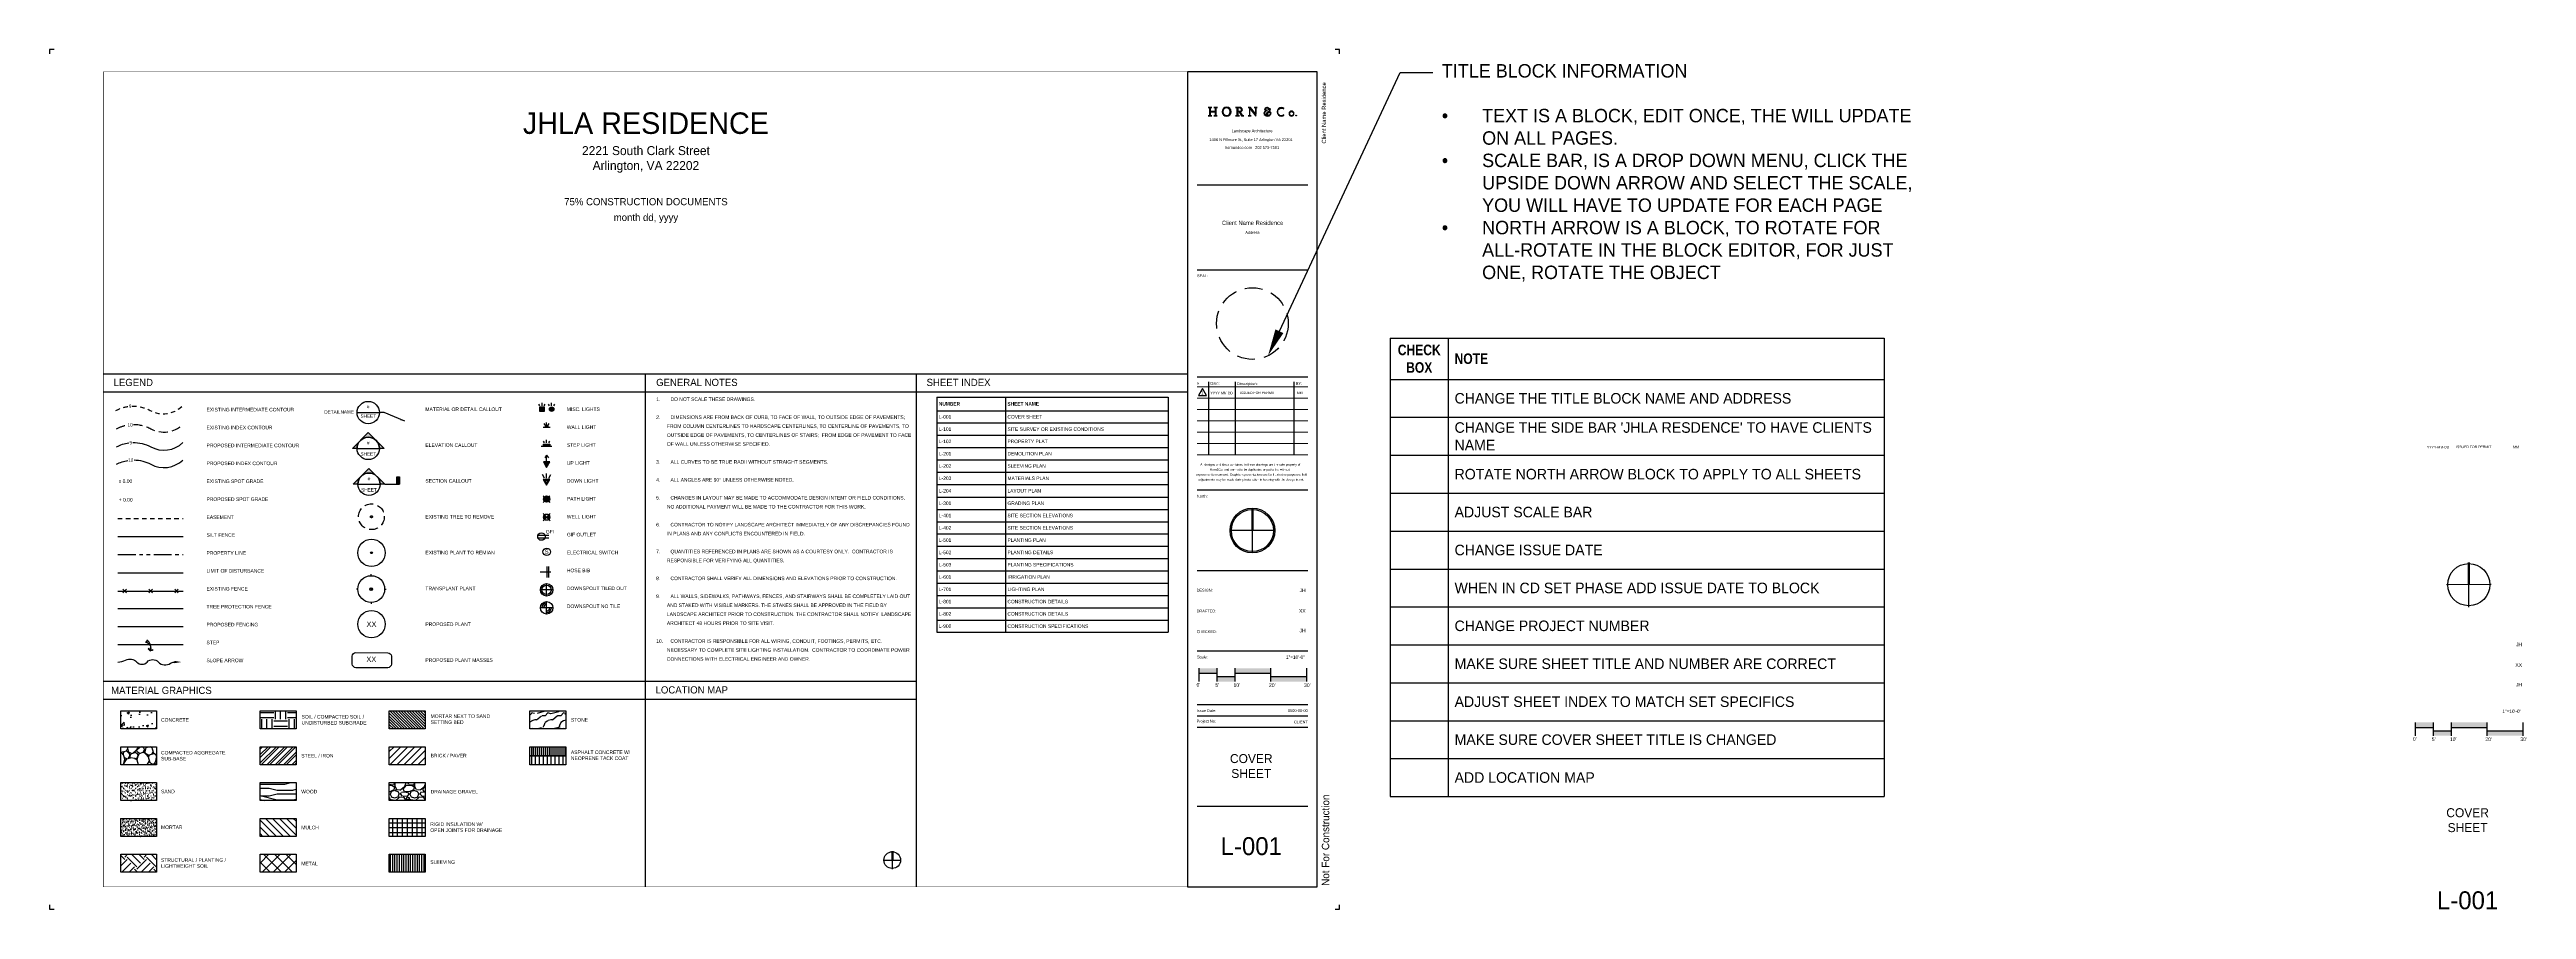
# Paper-space layout 'L-001 Cover Sheet' of a CAD drawing. Header units: inches. Extents: x 0 to 69.1, y 0 to 24.
import ezdxf
from ezdxf import colors
from ezdxf.entities.mleader import LeaderData, LeaderLine
from ezdxf.enums import TextEntityAlignment as Align
from ezdxf.lldxf.tags import DXFTag
from ezdxf.math import Vec2, Vec3

# ---------------------------------------------------------------- set-up
doc = ezdxf.new("R2010")
doc.units = ezdxf.units.IN
doc.header["$MEASUREMENT"] = 0
for name, pattern in [('DASHED', [0.75, 0.5, -0.25]), ('DASHED2', [0.375, 0.25, -0.125]), ('HIDDEN', [0.375, 0.25, -0.125]), ('PHANTOM', [2.5, 1.25, -0.25, 0.25, -0.25, 0.25, -0.25])]:
    doc.linetypes.add(name, pattern=pattern)
for name, color, linetype in [('L-ANNO-DIMM', 7, 'Continuous'), ('L-ANNO-TTLB', 7, 'Continuous'), ('L-TTLB', 7, 'Continuous'), ('L-TTLB-ANNO', 7, 'Continuous')]:
    doc.layers.add(name, color=color, linetype=linetype)
doc.layers.add('L-NPLT', color=11, linetype='Continuous', plot=False)
doc.layers.add('Layer 1', color=7, linetype='Continuous', lineweight=0)
doc.styles.add('JHLA Title 1', font='')
doc.styles.get("Standard").update_dxf_attribs({"font": ''})
doc.styles.add('TEXT  1-20', font='', dxfattribs={"height": 30})
doc.styles.add('Title Block Text', font='')
doc.styles.get('JHLA Title 1').set_extended_font_data('Avenir LT Std 55 Roman')
doc.styles.get('Standard').set_extended_font_data('FrancophilSans', bold=True)
doc.styles.get('TEXT  1-20').set_extended_font_data('Avenir LT Std 55 Roman')
doc.styles.get('Title Block Text').set_extended_font_data('Avenir LT Std 55 Roman')
doc.linetypes.add('FENCELINE2', pattern='A,0.25,-0.1,[132,ltypeshp.shx,S=0.1,R=0,X=-0.1,Y=0],-0.1,1', length=1.45)
tags = doc.linetypes.add('LOD', pattern='A,24,-1.582361,["LOD",Standard,S=6,R=360,X=0,Y=-2.542673],-18.984816,24', length=68.567177).pattern_tags.tags
tags[6] = DXFTag(74, 10)
tags = doc.linetypes.add('SILTFENCE', pattern='A,24,-1.582361,["SF",Standard,S=6,R=0,X=0,Y=-2.542673],-11.93058,31.054236', length=68.567177).pattern_tags.tags
tags[6] = DXFTag(74, 10)
tags = doc.linetypes.add('TREEPLPANTING', pattern='A,24,-1.582361,["TP",Standard,S=6,R=0,X=0,Y=-2.542673],-11.93058,31.054236', length=68.567177).pattern_tags.tags
tags[6] = DXFTag(74, 10)
doc.dimstyles.new('Detail', dxfattribs={"dimtxt": 0.09375, "dimasz": 0.125, "dimexe": 0.09375, "dimexo": 0.09375, "dimgap": 0.03125, "dimtad": 1, "dimdec": 3, "dimzin": 3, "dimdsep": 46, "dimlunit": 4, "dimtxsty": 'JHLA Title 1', "dimblk2": 'ARCHTICK', "dimcen": 0.09375, "dimdle": 0.09375, "dimclrt": 3, "dimadec": 0, "dimazin": 0, "dimtfac": 1, "dimtdec": 3, "dimtofl": 0, "dimtmove": 1, "dimatfit": 3, "dimfxl": 0.125, "dimfrac": 2, "dimtolj": 1, "dimtzin": 0, "dimlwd": -1, "dimlwe": -1, "dimarcsym": 0})

# ---------------------------------------------------------------- blocks, each defined once
blk = doc.blocks.new('Block_13')
at = {"layer": 'L-TTLB', "transparency": 33554687}
h = blk.add_hatch(color=256, dxfattribs=at)
h.dxf.hatch_style = 2
edge = h.paths.add_edge_path()
edge.add_spline(control_points=[(-59.841, 26.461), (-59.841, 26.461), (-59.827, 26.463), (-59.827, 26.463), (-59.814, 26.464), (-59.809, 26.467), (-59.809, 26.469), (-59.809, 26.469), (-59.809, 26.686), (-59.809, 26.686), (-59.809, 26.689), (-59.811, 26.69), (-59.831, 26.692), (-59.831, 26.692), (-59.84, 26.693), (-59.84, 26.693), (-59.84, 26.693), (-59.841, 26.695), (-59.841, 26.695), (-59.841, 26.695), (-59.744, 26.695), (-59.744, 26.695), (-59.744, 26.695), (-59.745, 26.693), (-59.745, 26.693), (-59.745, 26.693), (-59.76, 26.691), (-59.76, 26.691), (-59.774, 26.69), (-59.779, 26.688), (-59.779, 26.685), (-59.779, 26.685), (-59.779, 26.581), (-59.779, 26.581), (-59.779, 26.581), (-59.651, 26.581), (-59.651, 26.581), (-59.651, 26.581), (-59.651, 26.686), (-59.651, 26.686), (-59.651, 26.689), (-59.654, 26.69), (-59.673, 26.692), (-59.673, 26.692), (-59.684, 26.693), (-59.684, 26.693), (-59.684, 26.693), (-59.685, 26.695), (-59.685, 26.695), (-59.685, 26.695), (-59.588, 26.695), (-59.588, 26.695), (-59.588, 26.695), (-59.589, 26.693), (-59.589, 26.693), (-59.589, 26.693), (-59.603, 26.691), (-59.603, 26.691), (-59.616, 26.69), (-59.621, 26.688), (-59.621, 26.685), (-59.621, 26.685), (-59.621, 26.468), (-59.621, 26.468), (-59.621, 26.465), (-59.619, 26.464), (-59.599, 26.463), (-59.599, 26.463), (-59.59, 26.461), (-59.59, 26.461), (-59.59, 26.461), (-59.589, 26.459), (-59.589, 26.459), (-59.589, 26.459), (-59.686, 26.459), (-59.686, 26.459), (-59.686, 26.459), (-59.685, 26.461), (-59.685, 26.461), (-59.685, 26.461), (-59.67, 26.463), (-59.67, 26.463), (-59.656, 26.464), (-59.651, 26.467), (-59.651, 26.469), (-59.651, 26.469), (-59.651, 26.577), (-59.651, 26.577), (-59.651, 26.577), (-59.779, 26.577), (-59.779, 26.577), (-59.779, 26.577), (-59.779, 26.468), (-59.779, 26.468), (-59.779, 26.465), (-59.776, 26.464), (-59.757, 26.463), (-59.757, 26.463), (-59.746, 26.461), (-59.746, 26.461), (-59.746, 26.461), (-59.745, 26.459), (-59.745, 26.459), (-59.745, 26.459), (-59.842, 26.459), (-59.842, 26.459), (-59.842, 26.459), (-59.841, 26.461), (-59.841, 26.461)], knot_values=[0, 0, 0, 0, 1, 1, 1, 2, 2, 2, 3, 3, 3, 4, 4, 4, 5, 5, 5, 6, 6, 6, 7, 7, 7, 8, 8, 8, 9, 9, 9, 10, 10, 10, 11, 11, 11, 12, 12, 12, 13, 13, 13, 14, 14, 14, 15, 15, 15, 16, 16, 16, 17, 17, 17, 18, 18, 18, 19, 19, 19, 20, 20, 20, 21, 21, 21, 22, 22, 22, 23, 23, 23, 24, 24, 24, 25, 25, 25, 26, 26, 26, 27, 27, 27, 28, 28, 28, 29, 29, 29, 30, 30, 30, 31, 31, 31, 32, 32, 32, 33, 33, 33, 34, 34, 34, 35, 35, 35, 36, 36, 36, 36], degree=3, periodic=0)
h = blk.add_hatch(color=256, dxfattribs=at)
h.dxf.hatch_style = 2
edge = h.paths.add_edge_path()
edge.add_spline(control_points=[(-59.239, 26.577), (-59.239, 26.648), (-59.278, 26.697), (-59.332, 26.697), (-59.387, 26.697), (-59.423, 26.65), (-59.423, 26.576), (-59.423, 26.506), (-59.384, 26.458), (-59.33, 26.458), (-59.274, 26.458), (-59.239, 26.504), (-59.239, 26.577)], knot_values=[0, 0, 0, 0, 1, 1, 1, 2, 2, 2, 3, 3, 3, 4, 4, 4, 4], degree=3, periodic=0)
edge = h.paths.add_edge_path()
edge.add_spline(control_points=[(-59.456, 26.577), (-59.456, 26.642), (-59.397, 26.701), (-59.331, 26.701), (-59.259, 26.701), (-59.206, 26.65), (-59.206, 26.577), (-59.206, 26.512), (-59.265, 26.454), (-59.332, 26.454), (-59.403, 26.454), (-59.456, 26.504), (-59.456, 26.577)], knot_values=[0, 0, 0, 0, 1, 1, 1, 2, 2, 2, 3, 3, 3, 4, 4, 4, 4], degree=3, periodic=0)
h = blk.add_hatch(color=256, dxfattribs=at)
h.dxf.hatch_style = 2
edge = h.paths.add_edge_path()
edge.add_spline(control_points=[(-58.922, 26.635), (-58.922, 26.671), (-58.946, 26.693), (-58.992, 26.691), (-58.992, 26.691), (-59.011, 26.691), (-59.011, 26.691), (-59.011, 26.691), (-59.011, 26.587), (-59.011, 26.587), (-58.999, 26.583), (-58.989, 26.581), (-58.977, 26.581), (-58.943, 26.581), (-58.922, 26.601), (-58.922, 26.635)], knot_values=[0, 0, 0, 0, 1, 1, 1, 2, 2, 2, 3, 3, 3, 4, 4, 4, 5, 5, 5, 5], degree=3, periodic=0)
edge = h.paths.add_edge_path()
edge.add_spline(control_points=[(-59.078, 26.461), (-59.078, 26.461), (-59.059, 26.463), (-59.059, 26.463), (-59.051, 26.464), (-59.041, 26.467), (-59.041, 26.469), (-59.041, 26.469), (-59.041, 26.686), (-59.041, 26.686), (-59.041, 26.689), (-59.043, 26.69), (-59.063, 26.692), (-59.063, 26.692), (-59.077, 26.693), (-59.077, 26.693), (-59.077, 26.693), (-59.079, 26.695), (-59.079, 26.695), (-59.079, 26.695), (-58.982, 26.695), (-58.982, 26.695), (-58.922, 26.695), (-58.89, 26.674), (-58.89, 26.635), (-58.89, 26.606), (-58.915, 26.583), (-58.949, 26.576), (-58.949, 26.576), (-58.894, 26.492), (-58.894, 26.492), (-58.878, 26.469), (-58.871, 26.463), (-58.853, 26.462), (-58.853, 26.462), (-58.848, 26.461), (-58.848, 26.461), (-58.848, 26.461), (-58.846, 26.459), (-58.846, 26.459), (-58.846, 26.459), (-58.908, 26.459), (-58.908, 26.459), (-58.908, 26.459), (-58.911, 26.464), (-58.911, 26.464), (-58.911, 26.464), (-58.98, 26.576), (-58.98, 26.576), (-58.99, 26.577), (-59.001, 26.58), (-59.011, 26.583), (-59.011, 26.583), (-59.011, 26.468), (-59.011, 26.468), (-59.011, 26.465), (-58.997, 26.463), (-58.989, 26.463), (-58.989, 26.463), (-58.974, 26.461), (-58.974, 26.461), (-58.974, 26.461), (-58.973, 26.459), (-58.973, 26.459), (-58.973, 26.459), (-59.079, 26.459), (-59.079, 26.459), (-59.079, 26.459), (-59.078, 26.461), (-59.078, 26.461)], knot_values=[0, 0, 0, 0, 1, 1, 1, 2, 2, 2, 3, 3, 3, 4, 4, 4, 5, 5, 5, 6, 6, 6, 7, 7, 7, 8, 8, 8, 9, 9, 9, 10, 10, 10, 11, 11, 11, 12, 12, 12, 13, 13, 13, 14, 14, 14, 15, 15, 15, 16, 16, 16, 17, 17, 17, 18, 18, 18, 19, 19, 19, 20, 20, 20, 21, 21, 21, 22, 22, 22, 23, 23, 23, 23], degree=3, periodic=0)
h = blk.add_hatch(color=256, dxfattribs=at)
h.dxf.hatch_style = 2
edge = h.paths.add_edge_path()
edge.add_spline(control_points=[(-58.685, 26.671), (-58.685, 26.671), (-58.685, 26.671), (-58.685, 26.671), (-58.685, 26.671), (-58.685, 26.475), (-58.685, 26.475), (-58.685, 26.469), (-58.676, 26.464), (-58.653, 26.462), (-58.653, 26.462), (-58.646, 26.461), (-58.646, 26.461), (-58.646, 26.461), (-58.645, 26.459), (-58.645, 26.459), (-58.645, 26.459), (-58.724, 26.459), (-58.724, 26.459), (-58.724, 26.459), (-58.723, 26.461), (-58.723, 26.461), (-58.723, 26.461), (-58.716, 26.462), (-58.716, 26.462), (-58.699, 26.464), (-58.689, 26.468), (-58.689, 26.475), (-58.689, 26.475), (-58.688, 26.674), (-58.688, 26.674), (-58.694, 26.68), (-58.703, 26.689), (-58.723, 26.692), (-58.723, 26.692), (-58.728, 26.693), (-58.728, 26.693), (-58.728, 26.693), (-58.729, 26.695), (-58.729, 26.695), (-58.729, 26.695), (-58.666, 26.695), (-58.666, 26.695), (-58.666, 26.695), (-58.518, 26.506), (-58.518, 26.506), (-58.518, 26.506), (-58.517, 26.506), (-58.517, 26.506), (-58.517, 26.506), (-58.518, 26.68), (-58.518, 26.68), (-58.518, 26.685), (-58.526, 26.69), (-58.549, 26.692), (-58.549, 26.692), (-58.556, 26.693), (-58.556, 26.693), (-58.556, 26.693), (-58.557, 26.695), (-58.557, 26.695), (-58.557, 26.695), (-58.478, 26.695), (-58.478, 26.695), (-58.478, 26.695), (-58.479, 26.693), (-58.479, 26.693), (-58.479, 26.693), (-58.487, 26.692), (-58.487, 26.692), (-58.503, 26.691), (-58.513, 26.686), (-58.513, 26.679), (-58.513, 26.679), (-58.514, 26.457), (-58.514, 26.457), (-58.514, 26.457), (-58.517, 26.457), (-58.517, 26.457), (-58.517, 26.457), (-58.685, 26.671), (-58.685, 26.671)], knot_values=[0, 0, 0, 0, 1, 1, 1, 2, 2, 2, 3, 3, 3, 4, 4, 4, 5, 5, 5, 6, 6, 6, 7, 7, 7, 8, 8, 8, 9, 9, 9, 10, 10, 10, 11, 11, 11, 12, 12, 12, 13, 13, 13, 14, 14, 14, 15, 15, 15, 16, 16, 16, 17, 17, 17, 18, 18, 18, 19, 19, 19, 20, 20, 20, 21, 21, 21, 22, 22, 22, 23, 23, 23, 24, 24, 24, 25, 25, 25, 26, 26, 26, 27, 27, 27, 27], degree=3, periodic=0)
h = blk.add_hatch(color=256, dxfattribs=at)
h.dxf.hatch_style = 2
edge = h.paths.add_edge_path()
edge.add_spline(control_points=[(-58.192, 26.616), (-58.215, 26.606), (-58.232, 26.595), (-58.248, 26.579), (-58.259, 26.568), (-58.264, 26.549), (-58.264, 26.537), (-58.264, 26.496), (-58.224, 26.465), (-58.182, 26.465), (-58.148, 26.465), (-58.113, 26.48), (-58.113, 26.517), (-58.113, 26.549), (-58.136, 26.563), (-58.156, 26.563), (-58.183, 26.563), (-58.21, 26.542), (-58.21, 26.518), (-58.21, 26.509), (-58.204, 26.504), (-58.196, 26.504), (-58.185, 26.504), (-58.179, 26.513), (-58.176, 26.516), (-58.176, 26.516), (-58.173, 26.513), (-58.173, 26.513), (-58.18, 26.503), (-58.19, 26.494), (-58.203, 26.494), (-58.217, 26.494), (-58.221, 26.506), (-58.221, 26.514), (-58.221, 26.546), (-58.18, 26.568), (-58.163, 26.581), (-58.15, 26.589), (-58.124, 26.614), (-58.124, 26.632), (-58.124, 26.641), (-58.128, 26.645), (-58.134, 26.645), (-58.14, 26.645), (-58.144, 26.64), (-58.146, 26.636), (-58.146, 26.636), (-58.15, 26.637), (-58.15, 26.637), (-58.146, 26.647), (-58.133, 26.662), (-58.122, 26.662), (-58.114, 26.662), (-58.108, 26.656), (-58.108, 26.644), (-58.108, 26.618), (-58.137, 26.589), (-58.16, 26.574), (-58.16, 26.574), (-58.16, 26.573), (-58.16, 26.573), (-58.154, 26.574), (-58.148, 26.574), (-58.142, 26.574), (-58.132, 26.574), (-58.123, 26.572), (-58.117, 26.569), (-58.1, 26.561), (-58.091, 26.545), (-58.091, 26.526), (-58.091, 26.51), (-58.1, 26.498), (-58.111, 26.486), (-58.127, 26.468), (-58.157, 26.457), (-58.186, 26.457), (-58.242, 26.457), (-58.289, 26.486), (-58.289, 26.533), (-58.289, 26.565), (-58.265, 26.592), (-58.229, 26.604), (-58.229, 26.604), (-58.229, 26.605), (-58.229, 26.605), (-58.248, 26.609), (-58.268, 26.621), (-58.268, 26.642), (-58.268, 26.668), (-58.243, 26.694), (-58.209, 26.694), (-58.193, 26.694), (-58.178, 26.686), (-58.172, 26.686), (-58.169, 26.686), (-58.165, 26.688), (-58.164, 26.688), (-58.164, 26.686), (-58.158, 26.677), (-58.158, 26.665), (-58.158, 26.658), (-58.16, 26.652), (-58.163, 26.648), (-58.163, 26.648), (-58.167, 26.65), (-58.167, 26.65), (-58.165, 26.653), (-58.164, 26.656), (-58.163, 26.659), (-58.172, 26.673), (-58.184, 26.687), (-58.206, 26.687), (-58.224, 26.687), (-58.244, 26.678), (-58.244, 26.651), (-58.244, 26.633), (-58.231, 26.619), (-58.208, 26.619), (-58.198, 26.619), (-58.195, 26.62), (-58.192, 26.621), (-58.192, 26.621), (-58.192, 26.616), (-58.192, 26.616)], knot_values=[0, 0, 0, 0, 1, 1, 1, 2, 2, 2, 3, 3, 3, 4, 4, 4, 5, 5, 5, 6, 6, 6, 7, 7, 7, 8, 8, 8, 9, 9, 9, 10, 10, 10, 11, 11, 11, 12, 12, 12, 13, 13, 13, 14, 14, 14, 15, 15, 15, 16, 16, 16, 17, 17, 17, 18, 18, 18, 19, 19, 19, 20, 20, 20, 21, 21, 21, 22, 22, 22, 23, 23, 23, 24, 24, 24, 25, 25, 25, 26, 26, 26, 27, 27, 27, 28, 28, 28, 29, 29, 29, 30, 30, 30, 31, 31, 31, 32, 32, 32, 33, 33, 33, 34, 34, 34, 35, 35, 35, 36, 36, 36, 37, 37, 37, 38, 38, 38, 39, 39, 39, 40, 40, 40, 41, 41, 41, 41], degree=3, periodic=0)
h = blk.add_hatch(color=256, dxfattribs=at)
h.dxf.hatch_style = 2
edge = h.paths.add_edge_path()
edge.add_spline(control_points=[(-57.804, 26.454), (-57.865, 26.454), (-57.917, 26.498), (-57.917, 26.572), (-57.917, 26.646), (-57.865, 26.691), (-57.804, 26.691), (-57.779, 26.691), (-57.75, 26.682), (-57.733, 26.669), (-57.733, 26.669), (-57.733, 26.656), (-57.733, 26.656), (-57.751, 26.669), (-57.774, 26.678), (-57.804, 26.678), (-57.861, 26.678), (-57.904, 26.637), (-57.904, 26.572), (-57.904, 26.507), (-57.861, 26.466), (-57.804, 26.466), (-57.774, 26.466), (-57.751, 26.475), (-57.733, 26.489), (-57.733, 26.489), (-57.733, 26.475), (-57.733, 26.475), (-57.75, 26.463), (-57.779, 26.454), (-57.804, 26.454)], knot_values=[0, 0, 0, 0, 1, 1, 1, 2, 2, 2, 3, 3, 3, 4, 4, 4, 5, 5, 5, 6, 6, 6, 7, 7, 7, 8, 8, 8, 9, 9, 9, 10, 10, 10, 10], degree=3, periodic=0)
h = blk.add_hatch(color=256, dxfattribs=at)
h.dxf.hatch_style = 2
edge = h.paths.add_edge_path()
edge.add_spline(control_points=[(-57.518, 26.582), (-57.549, 26.582), (-57.574, 26.559), (-57.574, 26.524), (-57.574, 26.488), (-57.549, 26.465), (-57.518, 26.465), (-57.488, 26.465), (-57.463, 26.488), (-57.463, 26.524), (-57.463, 26.559), (-57.488, 26.582), (-57.518, 26.582)], knot_values=[0, 0, 0, 0, 1, 1, 1, 2, 2, 2, 3, 3, 3, 4, 4, 4, 4], degree=3, periodic=0)
edge = h.paths.add_edge_path()
edge.add_spline(control_points=[(-57.518, 26.454), (-57.557, 26.454), (-57.586, 26.484), (-57.586, 26.524), (-57.586, 26.563), (-57.557, 26.593), (-57.518, 26.593), (-57.48, 26.593), (-57.45, 26.563), (-57.45, 26.524), (-57.45, 26.484), (-57.48, 26.454), (-57.518, 26.454)], knot_values=[0, 0, 0, 0, 1, 1, 1, 2, 2, 2, 3, 3, 3, 4, 4, 4, 4], degree=3, periodic=0)
h = blk.add_hatch(color=256, dxfattribs=at)
h.dxf.hatch_style = 2
edge = h.paths.add_edge_path()
edge.add_arc((-57.389, 26.468), 0.01, 0, 360)
at = {"layer": 'L-TTLB'}
blk.add_circle((-57.389, 26.468), 0.01, dxfattribs=at)
for points, knots in [([(-59.841, 26.461), (-59.841, 26.461), (-59.827, 26.463), (-59.827, 26.463), (-59.814, 26.464), (-59.809, 26.467), (-59.809, 26.469), (-59.809, 26.469), (-59.809, 26.686), (-59.809, 26.686), (-59.809, 26.689), (-59.811, 26.69), (-59.831, 26.692), (-59.831, 26.692), (-59.84, 26.693), (-59.84, 26.693), (-59.84, 26.693), (-59.841, 26.695), (-59.841, 26.695), (-59.841, 26.695), (-59.744, 26.695), (-59.744, 26.695), (-59.744, 26.695), (-59.745, 26.693), (-59.745, 26.693), (-59.745, 26.693), (-59.76, 26.691), (-59.76, 26.691), (-59.774, 26.69), (-59.779, 26.688), (-59.779, 26.685), (-59.779, 26.685), (-59.779, 26.581), (-59.779, 26.581), (-59.779, 26.581), (-59.651, 26.581), (-59.651, 26.581), (-59.651, 26.581), (-59.651, 26.686), (-59.651, 26.686), (-59.651, 26.689), (-59.654, 26.69), (-59.673, 26.692), (-59.673, 26.692), (-59.684, 26.693), (-59.684, 26.693), (-59.684, 26.693), (-59.685, 26.695), (-59.685, 26.695), (-59.685, 26.695), (-59.588, 26.695), (-59.588, 26.695), (-59.588, 26.695), (-59.589, 26.693), (-59.589, 26.693), (-59.589, 26.693), (-59.603, 26.691), (-59.603, 26.691), (-59.616, 26.69), (-59.621, 26.688), (-59.621, 26.685), (-59.621, 26.685), (-59.621, 26.468), (-59.621, 26.468), (-59.621, 26.465), (-59.619, 26.464), (-59.599, 26.463), (-59.599, 26.463), (-59.59, 26.461), (-59.59, 26.461), (-59.59, 26.461), (-59.589, 26.459), (-59.589, 26.459), (-59.589, 26.459), (-59.686, 26.459), (-59.686, 26.459), (-59.686, 26.459), (-59.685, 26.461), (-59.685, 26.461), (-59.685, 26.461), (-59.67, 26.463), (-59.67, 26.463), (-59.656, 26.464), (-59.651, 26.467), (-59.651, 26.469), (-59.651, 26.469), (-59.651, 26.577), (-59.651, 26.577), (-59.651, 26.577), (-59.779, 26.577), (-59.779, 26.577), (-59.779, 26.577), (-59.779, 26.468), (-59.779, 26.468), (-59.779, 26.465), (-59.776, 26.464), (-59.757, 26.463), (-59.757, 26.463), (-59.746, 26.461), (-59.746, 26.461), (-59.746, 26.461), (-59.745, 26.459), (-59.745, 26.459), (-59.745, 26.459), (-59.842, 26.459), (-59.842, 26.459), (-59.842, 26.459), (-59.841, 26.461), (-59.841, 26.461)], [0, 0, 0, 0, 1, 1, 1, 2, 2, 2, 3, 3, 3, 4, 4, 4, 5, 5, 5, 6, 6, 6, 7, 7, 7, 8, 8, 8, 9, 9, 9, 10, 10, 10, 11, 11, 11, 12, 12, 12, 13, 13, 13, 14, 14, 14, 15, 15, 15, 16, 16, 16, 17, 17, 17, 18, 18, 18, 19, 19, 19, 20, 20, 20, 21, 21, 21, 22, 22, 22, 23, 23, 23, 24, 24, 24, 25, 25, 25, 26, 26, 26, 27, 27, 27, 28, 28, 28, 29, 29, 29, 30, 30, 30, 31, 31, 31, 32, 32, 32, 33, 33, 33, 34, 34, 34, 35, 35, 35, 36, 36, 36, 36]), ([(-59.456, 26.577), (-59.456, 26.642), (-59.397, 26.701), (-59.331, 26.701), (-59.259, 26.701), (-59.206, 26.65), (-59.206, 26.577), (-59.206, 26.512), (-59.265, 26.454), (-59.332, 26.454), (-59.403, 26.454), (-59.456, 26.504), (-59.456, 26.577)], [0, 0, 0, 0, 1, 1, 1, 2, 2, 2, 3, 3, 3, 4, 4, 4, 4]), ([(-59.239, 26.577), (-59.239, 26.648), (-59.278, 26.697), (-59.332, 26.697), (-59.387, 26.697), (-59.423, 26.65), (-59.423, 26.576), (-59.423, 26.506), (-59.384, 26.458), (-59.33, 26.458), (-59.274, 26.458), (-59.239, 26.504), (-59.239, 26.577)], [0, 0, 0, 0, 1, 1, 1, 2, 2, 2, 3, 3, 3, 4, 4, 4, 4]), ([(-59.078, 26.461), (-59.078, 26.461), (-59.059, 26.463), (-59.059, 26.463), (-59.051, 26.464), (-59.041, 26.467), (-59.041, 26.469), (-59.041, 26.469), (-59.041, 26.686), (-59.041, 26.686), (-59.041, 26.689), (-59.043, 26.69), (-59.063, 26.692), (-59.063, 26.692), (-59.077, 26.693), (-59.077, 26.693), (-59.077, 26.693), (-59.079, 26.695), (-59.079, 26.695), (-59.079, 26.695), (-58.982, 26.695), (-58.982, 26.695), (-58.922, 26.695), (-58.89, 26.674), (-58.89, 26.635), (-58.89, 26.606), (-58.915, 26.583), (-58.949, 26.576), (-58.949, 26.576), (-58.894, 26.492), (-58.894, 26.492), (-58.878, 26.469), (-58.871, 26.463), (-58.853, 26.462), (-58.853, 26.462), (-58.848, 26.461), (-58.848, 26.461), (-58.848, 26.461), (-58.846, 26.459), (-58.846, 26.459), (-58.846, 26.459), (-58.908, 26.459), (-58.908, 26.459), (-58.908, 26.459), (-58.911, 26.464), (-58.911, 26.464), (-58.911, 26.464), (-58.98, 26.576), (-58.98, 26.576), (-58.99, 26.577), (-59.001, 26.58), (-59.011, 26.583), (-59.011, 26.583), (-59.011, 26.468), (-59.011, 26.468), (-59.011, 26.465), (-58.997, 26.463), (-58.989, 26.463), (-58.989, 26.463), (-58.974, 26.461), (-58.974, 26.461), (-58.974, 26.461), (-58.973, 26.459), (-58.973, 26.459), (-58.973, 26.459), (-59.079, 26.459), (-59.079, 26.459), (-59.079, 26.459), (-59.078, 26.461), (-59.078, 26.461)], [0, 0, 0, 0, 1, 1, 1, 2, 2, 2, 3, 3, 3, 4, 4, 4, 5, 5, 5, 6, 6, 6, 7, 7, 7, 8, 8, 8, 9, 9, 9, 10, 10, 10, 11, 11, 11, 12, 12, 12, 13, 13, 13, 14, 14, 14, 15, 15, 15, 16, 16, 16, 17, 17, 17, 18, 18, 18, 19, 19, 19, 20, 20, 20, 21, 21, 21, 22, 22, 22, 23, 23, 23, 23]), ([(-58.922, 26.635), (-58.922, 26.671), (-58.946, 26.693), (-58.992, 26.691), (-58.992, 26.691), (-59.011, 26.691), (-59.011, 26.691), (-59.011, 26.691), (-59.011, 26.587), (-59.011, 26.587), (-58.999, 26.583), (-58.989, 26.581), (-58.977, 26.581), (-58.943, 26.581), (-58.922, 26.601), (-58.922, 26.635)], [0, 0, 0, 0, 1, 1, 1, 2, 2, 2, 3, 3, 3, 4, 4, 4, 5, 5, 5, 5]), ([(-58.685, 26.671), (-58.685, 26.671), (-58.685, 26.671), (-58.685, 26.671), (-58.685, 26.671), (-58.685, 26.475), (-58.685, 26.475), (-58.685, 26.469), (-58.676, 26.464), (-58.653, 26.462), (-58.653, 26.462), (-58.646, 26.461), (-58.646, 26.461), (-58.646, 26.461), (-58.645, 26.459), (-58.645, 26.459), (-58.645, 26.459), (-58.724, 26.459), (-58.724, 26.459), (-58.724, 26.459), (-58.723, 26.461), (-58.723, 26.461), (-58.723, 26.461), (-58.716, 26.462), (-58.716, 26.462), (-58.699, 26.464), (-58.689, 26.468), (-58.689, 26.475), (-58.689, 26.475), (-58.688, 26.674), (-58.688, 26.674), (-58.694, 26.68), (-58.703, 26.689), (-58.723, 26.692), (-58.723, 26.692), (-58.728, 26.693), (-58.728, 26.693), (-58.728, 26.693), (-58.729, 26.695), (-58.729, 26.695), (-58.729, 26.695), (-58.666, 26.695), (-58.666, 26.695), (-58.666, 26.695), (-58.518, 26.506), (-58.518, 26.506), (-58.518, 26.506), (-58.517, 26.506), (-58.517, 26.506), (-58.517, 26.506), (-58.518, 26.68), (-58.518, 26.68), (-58.518, 26.685), (-58.526, 26.69), (-58.549, 26.692), (-58.549, 26.692), (-58.556, 26.693), (-58.556, 26.693), (-58.556, 26.693), (-58.557, 26.695), (-58.557, 26.695), (-58.557, 26.695), (-58.478, 26.695), (-58.478, 26.695), (-58.478, 26.695), (-58.479, 26.693), (-58.479, 26.693), (-58.479, 26.693), (-58.487, 26.692), (-58.487, 26.692), (-58.503, 26.691), (-58.513, 26.686), (-58.513, 26.679), (-58.513, 26.679), (-58.514, 26.457), (-58.514, 26.457), (-58.514, 26.457), (-58.517, 26.457), (-58.517, 26.457), (-58.517, 26.457), (-58.685, 26.671), (-58.685, 26.671)], [0, 0, 0, 0, 1, 1, 1, 2, 2, 2, 3, 3, 3, 4, 4, 4, 5, 5, 5, 6, 6, 6, 7, 7, 7, 8, 8, 8, 9, 9, 9, 10, 10, 10, 11, 11, 11, 12, 12, 12, 13, 13, 13, 14, 14, 14, 15, 15, 15, 16, 16, 16, 17, 17, 17, 18, 18, 18, 19, 19, 19, 20, 20, 20, 21, 21, 21, 22, 22, 22, 23, 23, 23, 24, 24, 24, 25, 25, 25, 26, 26, 26, 27, 27, 27, 27]), ([(-58.192, 26.616), (-58.215, 26.606), (-58.232, 26.595), (-58.248, 26.579), (-58.259, 26.568), (-58.264, 26.549), (-58.264, 26.537), (-58.264, 26.496), (-58.224, 26.465), (-58.182, 26.465), (-58.148, 26.465), (-58.113, 26.48), (-58.113, 26.517), (-58.113, 26.549), (-58.136, 26.563), (-58.156, 26.563), (-58.183, 26.563), (-58.21, 26.542), (-58.21, 26.518), (-58.21, 26.509), (-58.204, 26.504), (-58.196, 26.504), (-58.185, 26.504), (-58.179, 26.513), (-58.176, 26.516), (-58.176, 26.516), (-58.173, 26.513), (-58.173, 26.513), (-58.18, 26.503), (-58.19, 26.494), (-58.203, 26.494), (-58.217, 26.494), (-58.221, 26.506), (-58.221, 26.514), (-58.221, 26.546), (-58.18, 26.568), (-58.163, 26.581), (-58.15, 26.589), (-58.124, 26.614), (-58.124, 26.632), (-58.124, 26.641), (-58.128, 26.645), (-58.134, 26.645), (-58.14, 26.645), (-58.144, 26.64), (-58.146, 26.636), (-58.146, 26.636), (-58.15, 26.637), (-58.15, 26.637), (-58.146, 26.647), (-58.133, 26.662), (-58.122, 26.662), (-58.114, 26.662), (-58.108, 26.656), (-58.108, 26.644), (-58.108, 26.618), (-58.137, 26.589), (-58.16, 26.574), (-58.16, 26.574), (-58.16, 26.573), (-58.16, 26.573), (-58.154, 26.574), (-58.148, 26.574), (-58.142, 26.574), (-58.132, 26.574), (-58.123, 26.572), (-58.117, 26.569), (-58.1, 26.561), (-58.091, 26.545), (-58.091, 26.526), (-58.091, 26.51), (-58.1, 26.498), (-58.111, 26.486), (-58.127, 26.468), (-58.157, 26.457), (-58.186, 26.457), (-58.242, 26.457), (-58.289, 26.486), (-58.289, 26.533), (-58.289, 26.565), (-58.265, 26.592), (-58.229, 26.604), (-58.229, 26.604), (-58.229, 26.605), (-58.229, 26.605), (-58.248, 26.609), (-58.268, 26.621), (-58.268, 26.642), (-58.268, 26.668), (-58.243, 26.694), (-58.209, 26.694), (-58.193, 26.694), (-58.178, 26.686), (-58.172, 26.686), (-58.169, 26.686), (-58.165, 26.688), (-58.164, 26.688), (-58.164, 26.686), (-58.158, 26.677), (-58.158, 26.665), (-58.158, 26.658), (-58.16, 26.652), (-58.163, 26.648), (-58.163, 26.648), (-58.167, 26.65), (-58.167, 26.65), (-58.165, 26.653), (-58.164, 26.656), (-58.163, 26.659), (-58.172, 26.673), (-58.184, 26.687), (-58.206, 26.687), (-58.224, 26.687), (-58.244, 26.678), (-58.244, 26.651), (-58.244, 26.633), (-58.231, 26.619), (-58.208, 26.619), (-58.198, 26.619), (-58.195, 26.62), (-58.192, 26.621), (-58.192, 26.621), (-58.192, 26.616), (-58.192, 26.616)], [0, 0, 0, 0, 1, 1, 1, 2, 2, 2, 3, 3, 3, 4, 4, 4, 5, 5, 5, 6, 6, 6, 7, 7, 7, 8, 8, 8, 9, 9, 9, 10, 10, 10, 11, 11, 11, 12, 12, 12, 13, 13, 13, 14, 14, 14, 15, 15, 15, 16, 16, 16, 17, 17, 17, 18, 18, 18, 19, 19, 19, 20, 20, 20, 21, 21, 21, 22, 22, 22, 23, 23, 23, 24, 24, 24, 25, 25, 25, 26, 26, 26, 27, 27, 27, 28, 28, 28, 29, 29, 29, 30, 30, 30, 31, 31, 31, 32, 32, 32, 33, 33, 33, 34, 34, 34, 35, 35, 35, 36, 36, 36, 37, 37, 37, 38, 38, 38, 39, 39, 39, 40, 40, 40, 41, 41, 41, 41]), ([(-57.804, 26.454), (-57.865, 26.454), (-57.917, 26.498), (-57.917, 26.572), (-57.917, 26.646), (-57.865, 26.691), (-57.804, 26.691), (-57.779, 26.691), (-57.75, 26.682), (-57.733, 26.669), (-57.733, 26.669), (-57.733, 26.656), (-57.733, 26.656), (-57.751, 26.669), (-57.774, 26.678), (-57.804, 26.678), (-57.861, 26.678), (-57.904, 26.637), (-57.904, 26.572), (-57.904, 26.507), (-57.861, 26.466), (-57.804, 26.466), (-57.774, 26.466), (-57.751, 26.475), (-57.733, 26.489), (-57.733, 26.489), (-57.733, 26.475), (-57.733, 26.475), (-57.75, 26.463), (-57.779, 26.454), (-57.804, 26.454)], [0, 0, 0, 0, 1, 1, 1, 2, 2, 2, 3, 3, 3, 4, 4, 4, 5, 5, 5, 6, 6, 6, 7, 7, 7, 8, 8, 8, 9, 9, 9, 10, 10, 10, 10]), ([(-57.518, 26.454), (-57.557, 26.454), (-57.586, 26.484), (-57.586, 26.524), (-57.586, 26.563), (-57.557, 26.593), (-57.518, 26.593), (-57.48, 26.593), (-57.45, 26.563), (-57.45, 26.524), (-57.45, 26.484), (-57.48, 26.454), (-57.518, 26.454)], [0, 0, 0, 0, 1, 1, 1, 2, 2, 2, 3, 3, 3, 4, 4, 4, 4]), ([(-57.518, 26.582), (-57.549, 26.582), (-57.574, 26.559), (-57.574, 26.524), (-57.574, 26.488), (-57.549, 26.465), (-57.518, 26.465), (-57.488, 26.465), (-57.463, 26.488), (-57.463, 26.524), (-57.463, 26.559), (-57.488, 26.582), (-57.518, 26.582)], [0, 0, 0, 0, 1, 1, 1, 2, 2, 2, 3, 3, 3, 4, 4, 4, 4])]:
    blk.add_open_spline(points, degree=3, knots=knots, dxfattribs=at)
blk = doc.blocks.new('Block_15')
at = {"layer": 'Layer 1', "lineweight": 9}
for p, q in [((-57.064, 18.9), (-60.156, 18.9)), ((-57.064, 18.583), (-60.156, 18.583)), ((-57.064, 18.266), (-60.156, 18.266)), ((-57.064, 17.949), (-60.156, 17.949)), ((-57.064, 17.632), (-60.156, 17.632)), ((-57.064, 17.315), (-60.156, 17.315)), ((-57.064, 16.997), (-60.156, 16.997))]:
    blk.add_line(p, q, dxfattribs=at)
blk = doc.blocks.new('L-TTLB_24X36')
at = {"layer": 'L-TTLB'}
for p, q in [((32.021, 20.222), (35.112, 20.222)), ((32.021, 17.85), (35.112, 17.85)), ((35.112, 14.851), (32.021, 14.851)), ((32.343, 14.72), (32.343, 12.684)), ((33.083, 14.72), (33.083, 12.684)), ((34.724, 14.72), (34.724, 12.684)), ((35.112, 11.696), (32.021, 11.696)), ((35.112, 9.446), (32.021, 9.446)), ((35.112, 7.207), (32.021, 7.207)), ((35.112, 5.708), (32.021, 5.708)), ((35.112, 5.392), (32.021, 5.392)), ((35.112, 5.076), (32.021, 5.076)), ((35.112, 2.864), (32.021, 2.864))]:
    blk.add_line(p, q, dxfattribs=at)
for points in [[(0.125, 24), (0, 24), (0, 23.875)], [(0.125, 24), (0, 24), (0, 23.875)], [(36, 23.875), (36, 24), (35.875, 24)], [(36, 23.875), (36, 24), (35.875, 24)], [(0, 0.125), (0, 0), (0.125, 0)], [(0, 0.125), (0, 0), (0.125, 0)], [(35.875, 0), (36, 0), (36, 0.125)], [(35.875, 0), (36, 0), (36, 0.125)]]:
    blk.add_lwpolyline(points, dxfattribs=at)
at = {"layer": 'L-TTLB', "const_width": 0.0125}
blk.add_lwpolyline([(1.5, 0.625), (35.375, 0.625), (35.375, 23.375), (1.5, 23.375)], close=True, dxfattribs=at)
blk.add_lwpolyline([(1.5, 0.625), (35.375, 0.625), (35.375, 23.375), (1.5, 23.375)], close=True, dxfattribs=at)
at = {"layer": 'L-TTLB'}
blk.add_lwpolyline([(31.758, 0.625), (35.375, 0.625), (35.375, 23.375), (31.758, 23.375)], close=True, dxfattribs=at)
at = {"layer": 'L-TTLB', "linetype": 'DASHED'}
blk.add_circle((33.567, 16.35), 1, dxfattribs=at)
at = {"layer": 'L-TTLB'}
blk.add_circle((33.567, 10.571), 0.625, dxfattribs=at)
for name in ['Block_13', 'Block_15']:
    blk.add_blockref(name, (92.177, -4.313), dxfattribs=at)
at = {"layer": 'L-TTLB', "char_height": 0.2, "attachment_point": 7, "rotation": 90}
for s, insert in [('{\\fAvenir LT Std 55 Roman|b0|i0|c0|p34;\\H0.59x;Client Name Residence}', (35.624, 21.375)), ('{\\fAvenir LT Std 55 Roman|b0|i0|c0|p34;\\H1.0325x;Not For Construction}', (35.713, 0.653))]:
    blk.add_mtext(s, dxfattribs=dict(at, insert=insert))
at = {"layer": 'L-TTLB', "attachment_point": 7}
for s, insert, char_height in [('{\\fAvenir LT Std 55 Roman|b0|i0|c0|p34;\\H0.39334x;1408 N Fillmore St, Suite 17 Arlington VA 22201\\Ffutura pt light|c0;   }', (32.366, 21.421), 0.2), ('{\\fAvenir LT Std 55 Roman|b0|i0|c0|p34;\\H0.39334x;Landscape Architecture }', (32.986, 21.667), 0.2), ('{\\fAvenir LT Std 55 Roman|b0|i0|c0|p34;\\H0.39334x;hornandco.com   202 573-7581}', (32.802, 21.223), 0.2), ('{\\fAvenir LT Std 55 Roman|b0|i0|c0|p34;\\H0.39334x;SEAL:}', (32.021, 17.644), 0.2), ('{\\fAvenir LT Std 55 Roman|b0|i0|c0|p34;\\H0.39334x;#}', (32.021, 14.639), 0.2), ('{\\fAvenir LT Std 55 Roman|b0|i0|c0|p34;\\H0.39334x;Date:}', (32.397, 14.639), 0.2), ('{\\fAvenir LT Std 55 Roman|b0|i0|c0|p34;\\H0.39334x;Description:}', (33.137, 14.61), 0.2), ('{\\fAvenir LT Std 55 Roman|b0|i0|c0|p34;\\H0.39334x;BY:}', (34.778, 14.639), 0.2), ('{\\fAvenir LT Std 55 Roman|b0|i0|c0|p34;\\H0.34417x;All designs and ideas contained in these drawings are the sole property of}', (32.113, 12.364), 0.179688), ('{\\fAvenir LT Std 55 Roman|b0|i0|c0|p34;\\H0.34417x;express written consent. Graphic representations are for illustrative purposes; field }', (31.99, 12.086), 0.179688), ('{\\fAvenir LT Std 55 Roman|b0|i0|c0|p34;\\H0.34417x;adjustments may be made during installation in keeping with the design intent.}', (32.061, 11.947), 0.179688), ('{\\fAvenir LT Std 55 Roman|b0|i0|c0|p34;\\H0.34417x;Horn&Co. and are not to be duplicated or put to bid without }', (32.378, 12.225), 0.179688), ('{\\fAvenir LT Std 55 Roman|b0|i0|c0|p34;\\H0.39334x;North:}', (32.021, 11.49), 0.2), ('{\\fAvenir LT Std 55 Roman|b0|i0|c0|p34;\\H0.39334x;DESIGN:\\Ffutura pt light|c0;                      }', (32.011, 8.865), 0.2), ('{\\fAvenir LT Std 55 Roman|b0|i0|c0|p34;\\H0.39334x;DRAFTED:}', (32.011, 8.285), 0.2), ('{\\fAvenir LT Std 55 Roman|b0|i0|c0|p34;\\H0.39334x;CHECKED:}', (32.011, 7.706), 0.2), ('{\\fAvenir LT Std 55 Roman|b0|i0|c0|p34;\\H0.39334x;Scale:}', (32.021, 7.001), 0.2), ('{\\fAvenir LT Std 55 Roman|b0|i0|c0|p34;\\H0.39334x;Issue Date:\\Ffutura pt light|c0;                      }', (32.011, 5.503), 0.2), ('{\\fAvenir LT Std 55 Roman|b0|i0|c0|p34;\\H0.39334x;Project No:}', (32.011, 5.187), 0.2)]:
    blk.add_mtext(s, dxfattribs=dict(at, insert=insert, char_height=char_height))
at = {"layer": 'L-TTLB', "char_height": 0.2, "attachment_point": 7}
for s, insert, width in [('\\pxqc;{\\fAvenir LT Std 55 Roman|b0|i0|c0|p34;\\H0.59x;Client Name Residence}', (32.699, 19.1), 1.74467), ('\\pxqc;{\\fAvenir LT Std 55 Roman|b0|i0|c0|p34;\\H0.39334x;Address}', (33.364, 18.852), 0.40767), ('\\pxqr;{\\fAvenir LT Std 55 Roman|b0|i0|c0|p34;\\H0.39334x;0000-00-00}', (34.546, 5.503), 0.56601), ('\\pxqr;{\\fAvenir LT Std 55 Roman|b0|i0|c0|p34;\\H0.39334x;CLIENT}', (34.733, 5.187), 0.37956)]:
    blk.add_mtext(s, dxfattribs=dict(at, insert=insert, width=width))
blk = doc.blocks.new('*U52')
h = blk.add_hatch(color=256)
edge = h.paths.add_edge_path()
edge.add_line((-0.312, 0), (-0.442, 0))
edge.add_line((-0.442, 0), (0, 0.442))
edge.add_line((0, 0.442), (0.442, 0))
edge.add_line((0.442, 0), (0.312, 0))
edge.add_arc((0, 0), 0.312, 0, 180)
blk.add_line((-0.312, 0), (0.312, 0))
at = {"flags": 128}
blk.add_lwpolyline([(-0.312, 0), (-0.442, 0), (0, 0.442), (0.442, 0), (0.312, 0, 1)], format="xyb", close=True, dxfattribs=at)
blk.add_circle((0, 0), 0.312)
at = {"style": 'Title Block Text', "flags": 8}
for tag, p in [('VIEWNUMBER', (0, 0.156)), ('SHEETNUMBER', (0, -0.156))]:
    blk.add_attdef(tag, text='', height=0.0938, dxfattribs=at).set_placement(p, align=Align.MIDDLE_CENTER)
blk = doc.blocks.new('*U53')
h = blk.add_hatch(color=256)
edge = h.paths.add_edge_path()
edge.add_line((-0.312, 0), (-0.442, 0))
edge.add_line((-0.442, 0), (0, 0.442))
edge.add_line((0, 0.442), (0.442, 0))
edge.add_line((0.442, 0), (0.312, 0))
edge.add_arc((0, 0), 0.312, 0, 180)
blk.add_hatch(color=256).paths.add_polyline_path([(0.781, 0.203), (0.849, 0.203), (0.849, 0), (0.781, 0)])
blk.add_line((-0.312, 0), (0.312, 0))
at = {"flags": 128}
blk.add_lwpolyline([(-0.312, 0), (-0.442, 0), (0, 0.442), (0.442, 0), (0.312, 0, 1)], format="xyb", close=True, dxfattribs=at)
blk.add_lwpolyline([(0.442, 0), (0.849, 0)], dxfattribs=at)
blk.add_lwpolyline([(0.781, 0.203), (0.849, 0.203), (0.849, 0), (0.781, 0)], close=True, dxfattribs=at)
blk.add_circle((0, 0), 0.312)
at = {"style": 'Title Block Text', "flags": 8}
for tag, p in [('VIEWNUMBER', (0, 0.156)), ('SHEETNUMBER', (0, -0.156))]:
    blk.add_attdef(tag, text='', height=0.0938, dxfattribs=at).set_placement(p, align=Align.MIDDLE_CENTER)
blk = doc.blocks.new('_ARCHTICK')
at = {"color": 0, "linetype": 'ByBlock', "const_width": 0.15}
blk.add_lwpolyline([(-0.5, -0.5), (0.5, 0.5)], dxfattribs=at)
blk = doc.blocks.new('L-NORTH')
blk.add_hatch(color=256).paths.add_polyline_path([(0.03, 0.5, 0.032861), (-0.03, 0.5), (-0.03, 0), (0.03, 0)])
for points in [[(-0.5, 0), (0.5, 0)], [(-0.03, 0.5), (-0.03, 0)], [(0, 0), (0, -0.5)], [(0.03, 0.5), (0.03, 0)]]:
    blk.add_lwpolyline(points)
blk.add_circle((0, 0), 0.467)
blk = doc.blocks.new('*U15')
at = {"linetype": 'Continuous'}
blk.add_lwpolyline([(-1.6, -6.6, 0.414214), (-3.5, 5.8, -0.487847), (-5, 3.7, -0.517065)], format="xyb", close=True, dxfattribs=at)
for points in [[(-1.6, -6.6), (-2.5, -3.5), (-3.3, -4.1), (-1.6, -6.6)], [(-1.6, -6.6), (1.4, -5.5), (1.4, -6.5), (-1.6, -6.6)]]:
    blk.add_lwpolyline(points, dxfattribs=at)
blk = doc.blocks.new('L-ANN-DS-NOTILE')
for points in [[(4, 0), (-4, 0)], [(0, -4), (0, 4)]]:
    blk.add_lwpolyline(points)
blk.add_circle((0, 0), 4)
for radius, start, end in [(3, 90, 180), (2, 90, 180), (2, 270, 360), (3, 270, 360)]:
    blk.add_arc((0, 0), radius, start, end)
blk = doc.blocks.new('L-LITE--03')
h = blk.add_hatch(color=256)
h.paths.add_polyline_path([(1.5, 2.5), (-1.5, 2.5), (0, 0)])
h.paths.add_polyline_path([(0.4, 1.6, 1), (-0.4, 1.6, 1)], flags=16)
for p, q in [((-1, 3.1), (-1.9, 4.8)), ((0, 3.1), (0, 5.2)), ((1, 3.1), (1.9, 4.8))]:
    blk.add_line(p, q)
blk.add_lwpolyline([(0, 0), (1.5, 2.5), (-1.5, 2.5)], close=True)
blk.add_circle((0, 1.6), 0.445)
blk = doc.blocks.new('L-LITE-02')
h = blk.add_hatch(color=256)
edge = h.paths.add_edge_path()
edge.add_arc((0, 0), 0.84, 0, 360)
for p, q in [((-1.5, 1.5), (-0.8, 0.8)), ((0.8, 0.8), (1.5, 1.5)), ((-1.5, -1.5), (-0.8, -0.8)), ((0.8, -0.8), (1.5, -1.5))]:
    blk.add_line(p, q)
for radius in [1.39, 1.12, 0.84]:
    blk.add_circle((0, 0), radius)
blk = doc.blocks.new('L-LITE-01')
h = blk.add_hatch(color=256)
h.paths.add_polyline_path([(-1, -1), (0, 0), (-1, 1, 0.198912), (-1.4, 0, 0.198912)])
h.paths.add_polyline_path([(0, 0), (1, -1, 0.198912), (1.4, 0, 0.198912), (1, 1)])
for p, q in [((-1.6, 1.6), (1, -1)), ((-1, -1), (1.6, 1.6)), ((-1.6, -1.6), (-1, -1)), ((1, -1), (1.6, -1.6))]:
    blk.add_line(p, q)
blk.add_circle((0, 0), 1.39)
blk = doc.blocks.new('*U14')
for points in [[(6, 0), (0, 0)], [(3.9, -3), (3.9, 3)], [(4.8, -3), (4.8, 3)]]:
    blk.add_lwpolyline(points)
blk = doc.blocks.new('L-ANNO-DS-TILEOUT')
for points in [[(4, 0), (-4, 0)], [(0, -4), (0, 4)]]:
    blk.add_lwpolyline(points)
for radius in [4, 3]:
    blk.add_circle((0, 0), radius)
blk = doc.blocks.new('*U13')
blk.add_lwpolyline([(-24, 0, 0.119311), (-17.6, 1.6, -0.334191), (-8.5, 0, 0.431717), (0, 0, -0.431717), (9.2, 0, 0.375625), (19.2, -1, -0.153464), (22.2, 0, -0.041725)], format="xyb")
blk.add_solid([(22.2, 1), (28.2, 0), (22.2, -1)])
blk = doc.blocks.new('*T26')
at = {"layer": 'L-TTLB-ANNO', "color": 0, "lineweight": -2, "transparency": 16777216}
for p, q in [((0, 0), (6.455, 0)), ((0, 0), (0, -6.566)), ((1.914, 0), (1.914, -6.566)), ((6.455, 0), (6.455, -6.566)), ((0, -0.379), (6.455, -0.379)), ((0, -0.722), (6.455, -0.722)), ((0, -1.065), (6.455, -1.065)), ((0, -1.408), (6.455, -1.408)), ((0, -1.752), (6.455, -1.752)), ((0, -2.095), (6.455, -2.095)), ((0, -2.438), (6.455, -2.438)), ((0, -2.792), (6.455, -2.792)), ((0, -3.135), (6.455, -3.135)), ((0, -3.478), (6.455, -3.478)), ((0, -3.821), (6.455, -3.821)), ((0, -4.164), (6.455, -4.164)), ((0, -4.507), (6.455, -4.507)), ((0, -4.85), (6.455, -4.85)), ((0, -5.193), (6.455, -5.193)), ((0, -5.537), (6.455, -5.537)), ((0, -5.88), (6.455, -5.88)), ((0, -6.223), (6.455, -6.223)), ((0, -6.566), (6.455, -6.566))]:
    blk.add_line(p, q, dxfattribs=at)
at = {"layer": 'L-TTLB-ANNO', "color": 0, "transparency": 16777216, "attachment_point": 4, "style": 'Title Block Text'}
for s, insert, char_height, width in [('{\\fArial Narrow|b1|i0|c0|p34;NUMBER}', (0.059, -0.19), 0.09803, 1.79619), ('L-001', (0.059, -0.551), 0.098, 1.79619), ('{\\fArial Narrow|b1|i0|c0|p34;SHEET NAME}', (1.973, -0.19), 0.09803, 4.42385), ('COVER SHEET', (1.973, -0.551), 0.09803, 4.42385), ('L-101', (0.059, -0.894), 0.098, 1.79619), ('L-102', (0.059, -1.237), 0.098, 1.79619), ('SITE SURVEY OR EXISTING CONDITIONS', (1.973, -0.894), 0.09803, 4.42385), ('PROPERTY PLAT', (1.973, -1.237), 0.09803, 4.42385), ('L-201', (0.059, -1.58), 0.098, 1.79619), ('L-202', (0.059, -1.923), 0.098, 1.79619), ('SLEEVING PLAN', (1.973, -1.923), 0.09803, 4.42385), ('DEMOLITION PLAN', (1.973, -1.58), 0.09803, 4.42385), ('L-203', (0.059, -2.266), 0.098, 1.79619), ('L-204', (0.059, -2.615), 0.098, 1.79619), ('MATERIALS PLAN', (1.973, -2.266), 0.09803, 4.42385), ('LAYOUT PLAN', (1.973, -2.615), 0.09803, 4.42385), ('L-301', (0.059, -2.963), 0.098, 1.79619), ('L-401', (0.059, -3.306), 0.098, 1.79619), ('GRADING PLAN', (1.973, -2.963), 0.09803, 4.42385), ('SITE SECTION ELEVATIONS', (1.973, -3.306), 0.09803, 4.42385), ('L-402', (0.059, -3.649), 0.098, 1.79619), ('L-501', (0.059, -3.992), 0.098, 1.79619), ('SITE SECTION ELEVATIONS', (1.973, -3.649), 0.09803, 4.42385), ('PLANTING PLAN', (1.973, -3.992), 0.09803, 4.42385), ('L-502', (0.059, -4.336), 0.098, 1.79619), ('L-503', (0.059, -4.679), 0.098, 1.79619), ('PLANTING DETAILS ', (1.973, -4.336), 0.09803, 4.42385), ('PLANTING SPECIFICATIONS', (1.973, -4.679), 0.09803, 4.42385), ('L-601', (0.059, -5.022), 0.098, 1.79619), ('L-701', (0.059, -5.365), 0.098, 1.79619), ('LIGHTING PLAN', (1.973, -5.365), 0.09803, 4.42385), ('IRRIGATION PLAN', (1.973, -5.022), 0.09803, 4.42385), ('L-801', (0.059, -5.708), 0.098, 1.79619), ('L-802', (0.059, -6.051), 0.098, 1.79619), ('CONSTRUCTION DETAILS', (1.973, -5.708), 0.09803, 4.42385), ('CONSTRUCTION DETAILS', (1.973, -6.051), 0.09803, 4.42385), ('L-900', (0.059, -6.394), 0.098, 1.79619), ('CONSTRUCTION SPECIFICATIONS', (1.973, -6.394), 0.09803, 4.42385)]:
    blk.add_mtext(s, dxfattribs=dict(at, insert=insert, char_height=char_height, width=width))
blk = doc.blocks.new('*U82')
at = {"layer": 'L-TTLB-ANNO'}
h = blk.add_hatch(color=256, dxfattribs=at)
h.paths.add_polyline_path([(-0.105, 0.931), (-0.605, 0.931), (-0.605, 0.79), (-0.105, 0.79)])
h.paths.add_polyline_path([(0.395, 0.699), (-0.105, 0.699), (-0.105, 0.558), (0.395, 0.558)])
h.paths.add_polyline_path([(1.395, 0.931), (0.395, 0.931), (0.395, 0.79), (1.395, 0.79)])
h.paths.add_polyline_path([(2.395, 0.699), (1.395, 0.699), (1.395, 0.558), (2.395, 0.558)])
for points in [[(-0.605, 0.931), (-0.605, 0.558)], [(-0.605, 0.79), (-0.105, 0.79)], [(-0.105, 0.931), (-0.105, 0.558)], [(-0.105, 0.699), (0.395, 0.699)], [(0.395, 0.931), (0.395, 0.558)], [(0.395, 0.79), (1.395, 0.79)], [(1.395, 0.931), (1.395, 0.558)], [(1.395, 0.699), (2.395, 0.699)], [(2.395, 0.931), (2.395, 0.558)]]:
    blk.add_lwpolyline(points, dxfattribs=at)
at = {"attachment_point": 1, "style": 'Title Block Text'}
for s, width, insert, char_height in [('1"=10\'-0"', 1.06052, (1.826, 1.287), 0.0938), ("5'", 0.15177, (-0.145, 0.511), 0.1016), ("10'", 0.15177, (0.361, 0.511), 0.1016), ("20'", 0.15177, (1.35, 0.511), 0.1016), ("30'", 0.15177, (2.327, 0.511), 0.1016)]:
    blk.add_mtext_dynamic_manual_height_columns(s, width=width, gutter_width=0.625, heights=[0], dxfattribs=dict(at, insert=insert, char_height=char_height))
at = {"layer": 'L-TTLB-ANNO', "insert": (-0.899, 0.519), "char_height": 0.1, "width": 0.33144, "attachment_point": 1, "style": 'Title Block Text'}
blk.add_mtext("\\pxqr;0'", dxfattribs=at)
blk = doc.blocks.new('*T43')
at = {"layer": 'L-NPLT', "color": 0, "lineweight": -2, "transparency": 16777216}
for p, q in [((0, 0), (13.781, 0)), ((0, 0), (0, -12.799)), ((1.618, 0), (1.618, -12.799)), ((13.781, 0), (13.781, -12.799)), ((1.618, -1.153), (13.781, -1.153)), ((0, -2.211), (13.781, -2.211)), ((0, -3.27), (13.781, -3.27)), ((0, -4.329), (13.781, -4.329)), ((0, -5.388), (13.781, -5.388)), ((0, -6.446), (13.781, -6.446)), ((0, -7.505), (13.781, -7.505)), ((0, -8.564), (13.781, -8.564)), ((0, -9.623), (13.781, -9.623)), ((0, -10.681), (13.781, -10.681)), ((0, -11.74), (13.781, -11.74)), ((0, -12.799), (13.781, -12.799))]:
    blk.add_line(p, q, dxfattribs=at)
at = {"layer": 'L-NPLT', "color": 0, "linetype": 'ByBlock', "lineweight": -2, "transparency": 16777216}
blk.add_line((0, -1.153), (1.618, -1.153), dxfattribs=at)
at = {"layer": 'L-NPLT', "color": 0, "transparency": 16777216, "char_height": 0.29409, "style": 'Title Block Text'}
for s, insert, width, attachment_point in [('{\\fArial Narrow|b1|i0|c0|p34;CHECK BOX}', (0.809, -0.576), 1.2652, 5), ('{\\fArial Narrow|b1|i0|c0|p34;NOTE}', (1.795, -0.576), 11.81007, 4), ('CHANGE THE TITLE BLOCK NAME AND ADDRESS', (1.795, -1.682), 11.81007, 4), ("CHANGE THE SIDE BAR 'JHLA RESDENCE' TO HAVE CLIENTS NAME", (1.795, -2.741), 11.81007, 4), ('ROTATE NORTH ARROW BLOCK TO APPLY TO ALL SHEETS', (1.795, -3.799), 11.81007, 4), ('ADJUST SCALE BAR', (1.795, -4.858), 11.81007, 4), ('CHANGE ISSUE DATE', (1.795, -5.917), 11.81007, 4), ('WHEN IN CD SET PHASE ADD ISSUE DATE TO BLOCK', (1.795, -6.976), 11.81007, 4), ('CHANGE PROJECT NUMBER', (1.795, -8.034), 11.81007, 4), ('MAKE SURE SHEET TITLE AND NUMBER ARE CORRECT', (1.795, -9.093), 11.81007, 4), ('ADJUST SHEET INDEX TO MATCH SET SPECIFICS', (1.795, -10.152), 11.81007, 4), ('MAKE SURE COVER SHEET TITLE IS CHANGED', (1.795, -11.211), 11.81007, 4), ('ADD LOCATION MAP ', (1.795, -12.269), 11.81007, 4)]:
    blk.add_mtext(s, dxfattribs=dict(at, insert=insert, width=width, attachment_point=attachment_point))
blk = doc.blocks.new('L-TTLB-NORTHARROW')
at = {"layer": 'L-TTLB'}
for p, q in [((34.192, 10.572), (32.942, 10.571)), ((33.567, 9.946), (33.567, 10.571))]:
    blk.add_line(p, q, dxfattribs=at)
at = {"layer": 'L-TTLB', "const_width": 0.0625}
blk.add_lwpolyline([(33.567, 10.571), (33.567, 11.196)], dxfattribs=at)
at = {"layer": 'L-TTLB'}
blk.add_circle((33.567, 10.571), 0.588, dxfattribs=at)

psp = doc.layouts.new('L-001 Cover Sheet')

# ---------------------------------------------------------------- hatches: boundary and pattern name
at = {"layer": 'L-ANNO-DIMM'}
h = psp.add_hatch(dxfattribs=at)
h.set_pattern_fill('ANSI31', color=256, scale=0.5, angle=45)
h.set_pattern_definition([(90, (0.95254, -12.21436), (-0.0625, 0), [])])
h.paths.add_polyline_path([(10.479, 1.034), (10.479, 1.534), (9.479, 1.534), (9.479, 1.034)])
at = {"layer": 'L-TTLB'}
h = psp.add_hatch(color=256, dxfattribs=at)
h.dxf.hatch_style = 1
h.paths.add_polyline_path([(13.682, 14.022), (13.807, 14.022), (13.807, 13.897), (13.682, 13.897)])
h = psp.add_hatch(color=256, dxfattribs=at)
h.dxf.hatch_style = 1
edge = h.paths.add_edge_path()
edge.add_arc((14.012, 13.96), 0.0631, 0, 360)
h = psp.add_hatch(color=256, dxfattribs=at)
h.dxf.hatch_style = 1
edge = h.paths.add_edge_path()
edge.add_arc((13.872, 13.458), 0.0507, 0, 180)
edge.add_line((13.821, 13.458), (13.922, 13.458))
h = psp.add_hatch(color=256, dxfattribs=at)
h.dxf.hatch_style = 1
h.paths.add_polyline_path([(13.78, 12.981), (13.963, 12.981), (13.963, 12.93), (13.78, 12.93)])
psp.add_hatch(color=256, dxfattribs=at).paths.add_polyline_path([(13.872, 12.332), (13.963, 12.49), (13.78, 12.49)])
at = {"layer": 'L-TTLB', "linetype": 'Continuous'}
psp.add_hatch(color=256, dxfattribs=at).paths.add_polyline_path([(8.96, 9.951, 1), (9.01, 9.951, 1)])
at = {"layer": 'L-TTLB'}
h = psp.add_hatch(color=256, dxfattribs=at)
h.dxf.hatch_style = 1
edge = h.paths.add_edge_path()
edge.add_line((8.977, 8.974), (8.977, 8.899))
edge.add_arc((8.977, 8.936), 0.0375, 270.1395, 359.99935)
edge.add_arc((8.977, 8.936), 0.0375, 359.99935, 450.1395)
h = psp.add_hatch(dxfattribs=at)
h.set_pattern_fill('AR-CONC', color=256, scale=0.09, style=0)
h.set_pattern_definition([(50, (-223.306, 101.3474), (0.6455342, -0.0564769), [0.0675, -0.7425]), (355, (-223.306, 101.3474), (-0.1248762, 0.676973), [0.054, -0.594]), (100.45144, (-223.2522, 101.3427), (0.520658, 0.620496), [0.0573662, -0.6310279]), (46.1842, (-223.306, 101.5274), (0.9605172, -0.1489674), [0.10125, -1.11375]), (96.63564, (-223.226, 101.515), (0.8411958, 0.8767067), [0.0860493, -0.9465424]), (351.18416, (-223.306, 101.5274), (0.8411958, 0.8767067), [0.081, -0.891]), (21, (-223.216, 101.4824), (0.5372163, -0.362357), [0.0675, -0.7425]), (326, (-223.216, 101.4824), (0.2189838, 0.652635), [0.054, -0.594]), (71.45144, (-223.17125, 101.4522), (0.7562001, 0.290278), [0.0573662, -0.6310279]), (37.5, (-223.30602, 101.3474), (0.01094387, 0.29960447), [0, -0.5868, 0, -0.603, 0, -0.59625]), (7.5, (-223.306, 101.3474), (0.2367626, 0.35497054), [0, -0.3438, 0, -0.5733, 0, -0.22725]), (327.5, (-223.50672, 101.3474), (0.4804402, -0.02029938), [0, -0.225, 0, -0.702, 0, -0.9315]), (317.5, (-223.5967, 101.3474), (0.52486755, 0.0900945), [0, -0.2925, 0, -0.4662, 0, -0.6615])])
h.paths.add_polyline_path([(2.986, 5.034), (2.986, 5.534), (1.986, 5.534), (1.986, 5.034)])
h = psp.add_hatch(dxfattribs=at)
h.set_pattern_fill('EARTH', color=256, scale=1.534714, style=0)
h.set_pattern_definition([(0, (276.74923, 3.04793), (0.3836786, 0.3836786), [0.3836786, -0.3836786]), (0, (276.74923, 3.1918), (0.3836786, 0.3836786), [0.3836786, -0.3836786]), (0, (276.74923, 3.3357), (0.3836786, 0.3836786), [0.3836786, -0.3836786]), (90, (276.7972, 3.38365), (-0.3836786, 0.3836786), [0.3836786, -0.3836786]), (90, (276.94107, 3.38365), (-0.3836786, 0.3836786), [0.3836786, -0.3836786]), (90, (277.08495, 3.38365), (-0.3836786, 0.3836786), [0.3836786, -0.3836786])])
h.paths.add_polyline_path([(6.879, 5.034), (6.879, 5.534), (5.879, 5.534), (5.879, 5.034)])
h = psp.add_hatch(dxfattribs=at)
h.set_pattern_fill('ANSI31', color=256, scale=0.43849, angle=90, style=0)
h.set_pattern_definition([(135, (-384.07432, 215.31436), (-0.0387573894, -0.0387573894), [])])
h.paths.add_polyline_path([(10.479, 5.034), (10.479, 5.534), (9.479, 5.534), (9.479, 5.034)])
h = psp.add_hatch(dxfattribs=at)
h.set_pattern_fill('WOOD2', color=256, scale=0.43849, angle=270, style=0, pattern_type=2)
h.set_pattern_definition([(243.4349, (12.47763, -11.53944), (0.4384904, 0.4384894), [0.05883, -0.921663]), (194.5742, (12.4513226, -11.592054), (11.839225734, 3.069425526), [0.2265344, -22.4268865]), (162.4744, (12.670567, -11.649058), (-7.015835544, 2.192452656), [0.087369, -8.649479]), (225, (12.58725, -11.62275), (-2e-16, -0.43849), [0.111621, -0.508497]), (180, (12.50833, -11.70168), (-0.43849, -0.43849), [0.083313, -0.355177]), (219.0939, (12.425013, -11.701677), (-4.823385197, -3.946411777), [0.180794, -8.858905]), (180, (12.2847, -11.8157), (-0.43849, -0.43849), [0.052619, -0.385871]), (197.5256, (12.670567, -11.815684), (7.015835544, 2.192452656), [0.087369, -8.649479]), (213.6901, (12.58725, -11.84199), (0.8769794, 0.4384904), [0.09486, -1.486138]), (249.7751, (12.508326, -11.894612), (-1.75396288, -4.823386668), [0.0887876, -8.7899544])])
h.paths.add_polyline_path([(14.404, 5.034), (14.404, 5.534), (13.404, 5.534), (13.404, 5.034)])
h = psp.add_hatch(dxfattribs=at)
h.set_pattern_fill('GHIAIA2', color=251, scale=1.096225, angle=15, style=0, pattern_type=2)
h.set_pattern_definition([(15, (-48.7118, -10.3386), (0.775148, 1.342595), [0.328867, -0.383679, 0.054811, -0.328867]), (15, (-48.345, -10.0133), (0.775148, 1.342595), [0.054811, -0.274056, 0.219245, -0.548112]), (15, (-48.2003, -9.9178), (0.775148, 1.342595), [0.054811, -1.041413]), (15, (-48.691, -9.9926), (0.775148, 1.342595), [0.219245, -0.87698]), (15, (-48.8252, -9.915), (0.775148, 1.342595), [0.109622, -0.986602]), (15, (-48.1124, -9.6106), (0.775148, 1.342595), [0.109622, -0.054811, 0.054811, -0.87698]), (15, (-48.5501, -9.6711), (0.775148, 1.342595), [0.164434, -0.93179]), (15, (-48.8432, -9.6361), (0.775148, 1.342595), [0.109622, -0.986602]), (15, (-48.4481, -9.4168), (0.775148, 1.342595), [0.054811, -0.328867, 0.164434, -0.548112]), (15, (-48.674, -9.4206), (0.775148, 1.342595), [0.109622, -0.986602]), (15, (-48.3176, -9.2683), (0.775148, 1.342595), [0.109622, -0.986602]), (15, (-48.5436, -9.2721), (0.775148, 1.342595), [0.109622, -0.986602]), (15, (-48.1342, -9.1057), (0.775148, 1.342595), [0.109622, -0.986602]), (105, (-48.7647, -10.3528), (-1.342595, 0.775148), [0.219245, -0.054811, 0.1096225, -0.43849, 0.219245, -0.054811]), (105, (-48.8962, -9.6503), (-1.342595, 0.775148), [0.054811, -1.041413]), (105, (-48.6522, -9.9254), (-1.342595, 0.775148), [0.109622, -0.219245, 0.054811, -0.712546]), (105, (-48.6418, -9.7524), (-1.342595, 0.775148), [0.109622, -0.219245, 0.164434, -0.602923]), (105, (-48.4121, -9.9746), (-1.342595, 0.775148), [0.054811, -0.548112, 0.1096225, -0.054811, 0.1096225, -0.219245]), (105, (-48.3308, -10.0663), (-1.342595, 0.775148), [0.054811, -1.041413]), (105, (-48.31, -9.7202), (-1.342595, 0.775148), [0.054811, -0.054811, 0.164434, -0.822168]), (105, (-48.2145, -9.8649), (-1.342595, 0.775148), [0.1096225, -0.43849, 0.054811, -0.054811, 0.054811, -0.3836786]), (105, (-48.0377, -10.1012), (-1.342595, 0.775148), [0.164434, -0.93179]), (105, (-48.1446, -9.2787), (-1.342595, 0.775148), [0.054811, -0.054811, 0.054811, -0.931791]), (105, (-48.0207, -9.5292), (-1.342595, 0.775148), [0.164434, -0.93179]), (105, (-47.8671, -9.5732), (-1.342595, 0.775148), [0.054811, -1.041413]), (60, (-48.3941, -10.2535), (-0.283724, 1.058872), [0.077514, -1.472782]), (60, (-48.7695, -9.2759), (-0.283724, 1.058872), [0.077514, -0.232542, 0.232542, -1.007697]), (60, (-48.6211, -9.4064), (-0.283724, 1.058872), [0.155028, -0.387574, 0.077514, -0.93018]), (60, (-48.3951, -9.4026), (-0.283724, 1.058872), [0.155028, -0.542604, 0.077514, -0.77515]), (60, (-48.691, -9.9926), (-0.283724, 1.058872), [0.077514, -1.472782]), (60, (-48.4263, -9.9216), (-0.283724, 1.058872), [0.232544, -1.317751]), (60, (-48.2429, -9.759), (-0.283724, 1.058872), [0.077514, -0.465089, 0.077514, -0.930179]), (60, (-48.1124, -9.61056), (-0.283724, 1.058872), [0.155028, -1.395268]), (60, (-47.9006, -9.5538), (-0.283724, 1.058872), [0.155028, -1.395268]), (60, (-47.8155, -9.8715), (-0.283724, 1.058872), [0.077514, -1.472782]), (60, (-48.0633, -9.3704), (-0.283724, 1.058872), [0.077514, -1.472782]), (60, (-48.2117, -9.23995), (-0.283724, 1.058872), [0.077514, -1.472782]), (60, (-48.0283, -9.0773), (-0.283724, 1.058872), [0.077514, -1.472782]), (60, (-49.0342, -9.34686), (-0.283724, 1.058872), [0.077514, -1.472782]), (60, (-48.3913, -9.62854), (-0.283724, 1.058872), [0.077514, -1.472782]), (60, (-48.3989, -9.1766), (-0.283724, 1.058872), [0.077514, -0.542604, 0.077514, -0.852664]), (60, (-48.71936, -9.8867), (-0.283724, 1.058872), [0.155028, -1.395268]), (60, (-48.7903, -9.62196), (-0.283724, 1.058872), [0.232542, -1.317753]), (150, (-48.82525, -9.91505), (-1.058872, -0.283724), [0.116277, -1.43402]), (150, (-48.2287, -9.81195), (-1.058872, -0.283724), [0.077514, -1.472782]), (150, (-47.9536, -9.568), (-1.058872, -0.283724), [0.077514, -1.472782]), (150, (-48.3809, -9.4555), (-1.058872, -0.283724), [0.077514, -1.472782]), (150, (-48.37054, -9.2825), (-1.058872, -0.283724), [0.077514, -1.472782]), (150, (-48.54356, -9.2721), (-1.058872, -0.283724), [0.077514, -1.472782]), (150, (-48.3176, -9.2683), (-1.058872, -0.283724), [0.077514, -1.472782]), (150, (-48.7827, -10.0739), (-1.058872, -0.283724), [0.077514, -1.472782]), (150, (-48.6702, -9.6465), (-1.058872, -0.283724), [0.077514, -1.472782]), (150, (-48.5851, -9.9642), (-1.058872, -0.283724), [0.155028, -1.395268]), (150, (-48.34495, -10.0133), (-1.058872, -0.283724), [0.155028, -1.395268]), (150, (-48.07745, -9.3175), (-1.058872, -0.283724), [0.155028, -1.395268]), (150, (-48.3242, -9.6673), (-1.058872, -0.283724), [0.077514, -1.472782]), (150, (-48.0802, -9.9424), (-1.058872, -0.283724), [0.155028, -0.930177, 0.077514, -0.387576]), (150, (-48.8432, -9.63615), (-1.058871, -0.283723), [0.155028, -0.310059, 0.155028, -0.93018]), (150, (-48.7931, -10.2469), (-1.058872, -0.283724), [0.155006, -0.387625, 0.155006, -0.387625, 0.077503, -0.38753]), (41.565, (-48.4792, -9.9358), (1.0588716, 0.283724), [0.245116, -0.122558, 0.122558, -1.961001]), (41.565, (-48.4906, -9.25794), (1.0588716, 0.283724), [0.245116, -2.206117]), (41.565, (-48.292, -9.99915), (1.0588716, 0.283724), [0.122558, -2.328675]), (41.565, (-48.7827, -10.0739), (1.0588716, 0.283724), [0.122558, -2.328675]), (41.565, (-48.64185, -9.7524), (1.0588716, 0.283724), [0.122558, -2.328675]), (41.565, (-48.882, -9.7033), (1.0588716, 0.283724), [0.122558, -2.328675]), (78.435, (-48.75153, -9.55483), (-0.283724, 1.0588716), [0.122558, -2.328675]), (78.435, (-48.38093, -9.45553), (-0.283724, 1.0588716), [0.122558, -2.328675]), (78.435, (-48.07643, -10.16837), (-0.283724, 1.0588716), [0.122558, -2.328675]), (78.435, (-48.92075, -9.7704), (-0.283724, 1.0588716), [0.122558, -2.328675]), (78.435, (-48.35534, -10.18635), (-0.283724, 1.0588716), [0.122558, -0.857905, 0.122558, -1.348211]), (131.565, (-48.75533, -9.32887), (-0.283724, 1.0588716), [0.122558, -2.328675]), (131.565, (-48.06327, -9.3704), (-0.283724, 1.0588716), [0.122558, -2.328675]), (131.565, (-48.5965, -9.2863), (-0.283724, 1.0588716), [0.122558, -2.328675]), (131.565, (-48.864, -9.9822), (-0.283724, 1.0588716), [0.122558, -2.328675]), (168.435, (-48.0273, -9.9282), (-1.0588716, -0.283724), [0.122558, -2.328675]), (168.435, (-47.88645, -9.60676), (-1.0588716, -0.283724), [0.122558, -2.328675]), (168.435, (-48.55014, -9.6711), (-1.0588716, -0.283724), [0.122558, -2.328675]), (168.435, (-48.44806, -9.41677), (-1.0588716, -0.283724), [0.122558, -2.328675]), (168.435, (-48.1342, -9.1057), (-1.0588716, -0.283724), [0.122558, -2.328675]), (168.435, (-48.60587, -10.31023), (-1.0588716, -0.283724), [0.183837, -2.267396])])
h.paths.add_polyline_path([(2.986, 4.034), (2.986, 4.534), (1.986, 4.534), (1.986, 4.034)])
h = psp.add_hatch(dxfattribs=at)
h.set_pattern_fill('ANSI32', color=256, scale=0.43849, style=0)
h.set_pattern_definition([(45, (317.8504, -22.29821), (-0.11627217, 0.11627217), []), (45, (317.92791, -22.29821), (-0.11627217, 0.11627217), [])])
h.paths.add_polyline_path([(6.879, 4.034), (6.879, 4.534), (5.879, 4.534), (5.879, 4.034)])
h = psp.add_hatch(dxfattribs=at)
h.set_pattern_fill('ANSI31', color=256, scale=1.096225, style=0)
h.set_pattern_definition([(45, (316.15366, 4.11643), (-0.096893474, 0.096893474), [])])
h.paths.add_polyline_path([(10.479, 4.034), (10.479, 4.534), (9.479, 4.534), (9.479, 4.034)])
h = psp.add_hatch(dxfattribs=at)
h.set_pattern_fill('ANSI31', color=256, scale=0.43849, angle=45, style=0)
h.set_pattern_definition([(90, (13.235373, 4.28387), (-0.0548112, 1e-17), [])])
h.paths.add_polyline_path([(13.404, 4.534), (13.404, 4.284), (14.404, 4.284), (14.404, 4.534)])
h = psp.add_hatch(dxfattribs=at)
h.set_pattern_fill('ANSI31', color=256, scale=0.87698, angle=45, style=0)
h.set_pattern_definition([(90, (13.23537, 3.62613), (-0.1096225, 2e-17), [])])
h.paths.add_polyline_path([(14.404, 4.034), (14.404, 4.284), (13.404, 4.284), (13.404, 4.034)])
h = psp.add_hatch(dxfattribs=at)
h.set_pattern_fill('AR-SAND', color=256, scale=0.054811, style=0)
h.set_pattern_definition([(37.5, (-48.58119, -7.489795), (-0.00345274, 0.10561157), [0, -0.08331306, 0, -0.09317908, 0, -0.08906824]), (7.5, (-48.58119, -7.4898), (0.09700363, 0.1546853), [0, -0.0449452, 0, -0.07509138, 0, -0.0287759]), (327.5, (-48.64861, -7.489795), (0.17068993, 0.00031018), [0, -0.02740561, 0, -0.0986602, 0, -0.12880638]), (317.5, (-48.6486, -7.4898), (0.1647695, 0.04810647), [0, -0.0137028, 0, -0.06467725, 0, -0.07399515])])
h.paths.add_polyline_path([(2.986, 3.034), (2.986, 3.534), (1.986, 3.534), (1.986, 3.034)])
h = psp.add_hatch(dxfattribs=at)
h.set_pattern_fill('LEGNO1', color=256, scale=2.192449, style=0, pattern_type=2)
h.set_pattern_definition([(0, (-3.519, 28.3202), (0, 2.19245), [0.43849, -0.657735, 0.219245, -0.87698]), (0, (-1.9844, 28.375), (0, 2.19245), [0.43849, -1.75396]), (0, (-2.2036, 28.4846), (0, 2.19245), [0.21924, -1.9732]), (0, (-3.4095, 28.5395), (0, 2.19245), [0.10962, -1.534714, 0.10962, -0.43849]), (0, (-2.6421, 28.649), (0, 2.19245), [0.43849, -0.657735, 0.10962, -0.9866]), (0, (-3.1902, 28.7039), (0, 2.19245), [0.32887, -1.86358]), (0, (-2.6421, 28.7587), (0, 2.19245), [0.65773, -1.53471]), (0, (-3.2998, 28.8135), (0, 2.19245), [0.43849, -1.75396]), (0, (-2.4229, 28.8683), (0, 2.19245), [1.09622, -1.09622]), (0, (-3.0806, 28.978), (0, 2.19245), [0.219245, -0.657735, 0.43849, -0.87698]), (0, (-1.5459, 29.0328), (0, 2.19245), [0.43849, -1.75396]), (0, (-1.9844, 29.0876), (0, 2.19245), [0.21924, -1.9732]), (0, (-2.4229, 29.1424), (0, 2.19245), [0.21924, -1.9732]), (0, (-3.519, 29.1972), (0, 2.19245), [0.43849, -1.75396]), (0, (-2.4229, 29.252), (0, 2.19245), [0.43849, -1.75396]), (0, (-2.4229, 29.3616), (0, 2.19245), [0.43849, -0.43849, 0.43849, -0.87698]), (0, (-2.8614, 29.4712), (0, 2.19245), [0.219245, -1.096225, 0.43849, -0.43849]), (0, (-2.4229, 29.526), (0, 2.19245), [0.65773, -1.53471]), (0, (-2.4229, 29.6357), (0, 2.19245), [0.43849, -1.75396]), (0, (-3.2998, 29.6905), (0, 2.19245), [0.657735, -0.87698, 0.219245, -0.43849]), (0, (-3.2998, 29.8001), (0, 2.19245), [1.09622, -1.09622]), (0, (-1.9844, 29.855), (0, 2.19245), [0.21924, -1.9732]), (0, (-2.6421, 29.9097), (0, 2.19245), [0.43849, -1.75396]), (0, (-3.0806, 29.9645), (0, 2.19245), [0.219245, -0.87698, 0.219245, -0.87698]), (0, (-3.2998, 30.0194), (0, 2.19245), [0.219245, -0.657735, 0.43849, -0.87698]), (0, (-2.8614, 30.0742), (0, 2.19245), [0.219245, -1.096225, 0.219245, -0.657735]), (0, (-2.4229, 30.129), (0, 2.19245), [0.65773, -1.53471]), (0, (-3.2998, 30.2386), (0, 2.19245), [0.43849, -1.75396]), (0, (-2.2036, 30.2934), (0, 2.19245), [0.21924, -1.9732]), (0, (-1.7651, 30.3482), (0, 2.19245), [0.21924, -1.9732]), (14.0362, (-1.9844, 28.48464), (2.192449, -8e-11), [0.22582, -8.81388]), (14.0362, (-1.76513, 28.97794), (2.192449, -8e-11), [0.22582, -8.81388]), (14.0362, (-1.9844, 30.2934), (2.192449, -8e-11), [0.22582, -8.81388]), (14.0362, (-2.6421, 29.47124), (2.192449, -8e-11), [0.22582, -8.81388]), (14.0362, (-2.2036, 29.8001), (2.192449, -8e-11), [0.22582, -8.81388]), (14.0362, (-1.9844, 29.6357), (2.192449, -8e-11), [0.22582, -8.81388]), (14.0362, (-3.0806, 30.01936), (2.192449, -8e-11), [0.22582, -8.81388]), (14.0362, (-2.2036, 29.90973), (2.192449, -8e-11), [0.22582, -8.81388]), (14.0362, (-1.76513, 29.08757), (2.192449, -8e-11), [0.45164, -8.58805]), (14.0362, (-1.9844, 29.252), (2.192449, -8e-11), [0.45164, -8.58805]), (14.0362, (-1.9844, 29.3616), (2.192449, -8e-11), [0.45164, -8.58805]), (165.9638, (-2.6421, 28.6491), (-2.192449, -8e-11), [0.22582, -0.451645, 0.22582, -8.13641]), (165.9638, (-3.0806, 28.97794), (-2.192449, -8e-11), [0.22582, -8.81388]), (165.9638, (-3.0806, 29.96455), (-2.192449, -8e-11), [0.45164, -8.58805]), (194.0362, (-1.9844, 28.375), (-2.192449, 8e-11), [0.22582, -8.81388]), (345.9638, (-1.5459, 28.375), (2.192449, 8e-11), [0.22582, -8.81388]), (345.9638, (-2.2036, 29.1424), (2.192449, 8e-11), [0.22582, -8.81388]), (345.9638, (-1.76513, 29.52606), (2.192449, 8e-11), [0.22582, -8.81388]), (345.9638, (-2.6421, 29.6905), (2.192449, 8e-11), [0.22582, -8.81388]), (345.9638, (-2.86135, 29.96455), (2.192449, 8e-11), [0.22582, -8.81388]), (345.9638, (-2.6421, 30.07417), (2.192449, 8e-11), [0.22582, -8.81388]), (345.9638, (-2.6421, 29.6905), (2.192449, 8e-11), [0.22582, -8.81388]), (345.9638, (-1.9844, 30.01936), (2.192449, 8e-11), [0.90329, -8.13641]), (345.9638, (-3.29984, 28.53945), (2.192449, 8e-11), [0.90329, -8.13641]), (345.9638, (-3.0806, 28.7039), (2.192449, 8e-11), [0.90329, -8.13641]), (345.9638, (-2.86135, 28.8135), (2.192449, 8e-11), [0.22582, -0.451645, 0.451645, -7.91059]), (345.9638, (-2.86135, 28.97794), (2.192449, 8e-11), [0.451645, -0.451645, 0.451645, -7.684765]), (345.9638, (-3.0806, 29.1972), (2.192449, 8e-11), [0.90329, -8.13641]), (345.9638, (-3.29984, 29.3616), (2.192449, 8e-11), [0.90329, -8.13641]), (345.9638, (-3.29984, 29.47124), (2.192449, 8e-11), [0.90329, -8.13641]), (345.9638, (-1.76513, 30.129), (2.192449, 8e-11), [0.22582, -8.81388]), (345.9638, (-1.5459, 30.3482), (2.192449, 4e-07), [0.45164, -8.58805]), (345.9638, (-2.86135, 30.2386), (2.192449, 4e-07), [0.45164, -8.58805]), (345.9638, (-3.0806, 28.3202), (2.192449, 4e-08), [0.90329, -8.13641]), (345.9638, (-1.76513, 29.8549), (2.192449, 4e-08), [0.67747, -8.36223]), (345.9638, (-1.5459, 29.6905), (2.192449, 4e-08), [1.35493, -7.68477])])
h.paths.add_polyline_path([(6.879, 3.034), (6.879, 3.534), (5.879, 3.534), (5.879, 3.034)])
h = psp.add_hatch(dxfattribs=at)
h.set_pattern_fill('GRAVEL', color=251, scale=0.548112, style=0)
h.set_pattern_definition([(228.0128, (-40.94829, -4.46386), (-4.384897092, -4.933011054), [0.073741, -7.3003554]), (184.9697, (-40.997622, -4.51867), (6.577347668, 0.548107493), [0.1265416, -12.5276127]), (132.5104, (-41.123687, -4.529632), (5.48111749, -6.029239589), [0.089226, -8.8333947]), (267.2737, (-41.33745, -4.66666), (0.548110075, 10.962245315), [0.115234, -11.4081663]), (292.8337, (-41.342932, -4.781764), (-2.740566718, 6.577345125), [0.112996, -11.1866275]), (357.2737, (-41.299083, -4.885905), (-10.962245315, 0.548110075), [0.115234, -11.4081663]), (37.6942, (-41.18398, -4.891386), (-7.125463376, -5.4811173176), [0.152391, -15.086707]), (72.2553, (-41.063395, -4.798207), (3.836791703, 12.058467603), [0.143873, -14.243421]), (121.4296, (-41.019546, -4.66118), (-4.384902575, 7.125456629), [0.1156243, -11.4468164]), (175.2364, (-41.07984, -4.56252), (6.029235353, -0.548107617), [0.132003, -6.468143]), (222.3974, (-41.211385, -4.551557), (-6.577351121, -6.0292304943), [0.1707085, -16.9001508]), (138.8141, (-40.79482, -4.67214), (-3.83678742, 3.288672073), [0.058265, -5.768248]), (171.4692, (-40.83867, -4.633774), (7.12545841, -1.096228851), [0.1108486, -10.9740356]), (225, (-40.9483, -4.61733), (-6e-17, -0.5481124), [0.0775146, -0.697633]), (203.1986, (-40.98666, -4.55156), (2.74056114, 1.09622524), [0.041743, -4.1325554]), (291.8014, (-41.02503, -4.568), (-0.5481122, 1.64433692), [0.0590333, -2.8926416]), (30.9638, (-41.0031, -4.62281), (1.64433569, 1.09622588), [0.095881, -3.1001355]), (161.5651, (-40.92089, -4.57348), (1.09622475, -0.5481114), [0.069331, -1.663952]), (16.3895, (-41.342932, -4.568), (5.481123782, 1.644332777), [0.0971255, -9.6154484]), (70.3462, (-41.249753, -4.540595), (-2.192446426, -6.029236005), [0.081483, -8.0667917]), (293.1986, (-40.920886, -4.46386), (-1.09622524, 2.74056114), [0.0834857, -4.090813]), (343.6105, (-40.888, -4.540595), (-5.481123782, 1.644332777), [0.0971255, -9.6154484]), (339.444, (-41.34293, -4.90783), (-2.7405623, 1.09622232), [0.0936614, -4.589412]), (294.7751, (-41.255234, -4.940717), (-2.740557007, 6.02923671), [0.0784776, -7.7692956]), (66.8014, (-40.915405, -5.01197), (1.09622524, 2.74056114), [0.0834857, -4.090813]), (17.354, (-40.882518, -4.935235), (-7.125460456, -2.192446017), [0.0918806, -9.0961553]), (69.444, (-41.18398, -5.01197), (-1.09622232, -2.7405623), [0.0468307, -4.6362426]), (101.3099, (-40.94829, -5.01197), (-0.54811096, 2.19244944), [0.027948, -2.7668866]), (165.9638, (-40.95377, -4.98457), (1.64433707, -0.5481112), [0.112996, -2.1469283]), (186.009, (-41.063395, -4.95716), (5.48112244, 0.548111884), [0.104717, -10.366953]), (303.6901, (-41.0031, -4.67214), (-0.548113, 1.09622427), [0.07905, -1.897197]), (353.1572, (-40.959254, -4.737915), (9.317908032, -1.096228899), [0.1380114, -13.663103]), (60.9454, (-40.822226, -4.75436), (-2.192449046, -3.836786014), [0.0564314, -5.5867296]), (90, (-40.7948, -4.70503), (-0.548112, 0.548112), [0.032887, -0.5152255]), (120.2564, (-41.074357, -4.940717), (2.192446228, -3.83678715), [0.076146, -7.538473]), (48.0128, (-41.112725, -4.874943), (4.384897092, 4.933011054), [0.1474817, -7.2266146]), (0, (-41.01406, -4.7653), (0.548112, 0.548112), [0.142509, -0.405603]), (325.3048, (-40.871556, -4.76532), (-5.48111943, 3.836790523), [0.086664, -8.5797514]), (254.0546, (-40.8003, -4.81465), (-0.5481122, -2.1924491), [0.079806, -3.9105113]), (207.646, (-40.822226, -4.891386), (-10.414130597, -5.481126804), [0.1299382, -12.8639064]), (175.4261, (-40.93733, -4.951679), (-7.125459656, 0.548109408), [0.137466, -13.60912])])
h.paths.add_polyline_path([(10.479, 3.034), (10.479, 3.534), (9.479, 3.534), (9.479, 3.034)])
h = psp.add_hatch(dxfattribs=at)
h.set_pattern_fill('AR-SAND', color=1, scale=0.043849, style=0)
h.set_pattern_definition([(37.5, (-48.55734, -6.96406), (-0.002762195, 0.08448926), [0, -0.06665045, 0, -0.07454327, 0, -0.07125459]), (7.5, (-48.55734, -6.96406), (0.0776029, 0.12374823), [0, -0.03595616, 0, -0.0600731, 0, -0.023020715]), (327.5, (-48.61127, -6.96406), (0.13655195, 0.00024814), [0, -0.02192449, 0, -0.078928165, 0, -0.1030451]), (317.5, (-48.61127, -6.96406), (0.1318156, 0.03848518), [0, -0.010962245, 0, -0.0517418, 0, -0.05919612])])
h.paths.add_polyline_path([(2.986, 2.034), (2.986, 2.534), (1.986, 2.534), (1.986, 2.034)])
h = psp.add_hatch(dxfattribs=at)
h.set_pattern_fill('ANSI31', color=256, scale=1.096225, angle=90, style=0)
h.set_pattern_definition([(135, (304.57344, 6.87692), (-0.096893474, -0.096893474), [])])
h.paths.add_polyline_path([(6.879, 2.034), (6.879, 2.534), (5.879, 2.534), (5.879, 2.034)])
h = psp.add_hatch(dxfattribs=at)
h.set_pattern_fill('ANSI37', color=256, scale=1.096225, angle=45, style=0)
h.set_pattern_definition([(90, (11.35727, 6.11513), (-0.137028, 2e-17), []), (180, (11.35727, 6.11513), (-2e-17, -0.137028), [])])
h.paths.add_polyline_path([(10.479, 2.534), (10.479, 2.034), (9.479, 2.034), (9.479, 2.534)])
h = psp.add_hatch(dxfattribs=at)
h.set_pattern_fill('EARTH', color=256, scale=1.534714, angle=45, style=0)
h.set_pattern_definition([(45, (272.8564, 0.37102), (5e-17, 0.54260345), [0.3836786, -0.3836786]), (45, (272.75465, 0.47276), (5e-17, 0.54260345), [0.3836786, -0.3836786]), (45, (272.6529, 0.5745), (5e-17, 0.54260345), [0.3836786, -0.3836786]), (135, (272.6529, 0.64233), (-0.54260345, 5e-17), [0.3836786, -0.3836786]), (135, (272.75465, 0.74406), (-0.54260345, 5e-17), [0.3836786, -0.3836786]), (135, (272.8564, 0.8458), (-0.54260345, 5e-17), [0.3836786, -0.3836786])])
h.paths.add_polyline_path([(2.986, 1.034), (2.986, 1.534), (1.986, 1.534), (1.986, 1.034)])
h = psp.add_hatch(dxfattribs=at)
h.set_pattern_fill('ANSI37', color=250, scale=1.753959, style=0)
h.set_pattern_definition([(45, (-3.71991, -21.95225), (-0.1550296, 0.1550296), []), (135, (-3.71991, -21.95225), (-0.1550296, -0.1550296), [])])
h.paths.add_polyline_path([(6.879, 1.034), (6.879, 1.534), (5.879, 1.534), (5.879, 1.034)])

# ---------------------------------------------------------------- linework, layer by layer
at = {"layer": 'L-NPLT'}
psp.add_lwpolyline([(32.175, 14.533), (32.063, 14.34), (32.286, 14.34)], close=True, dxfattribs=at)
at = {"layer": 'L-TTLB'}
for p, q in [((8.582, 13.864), (9.207, 13.864)), ((13.683, 14.05), (13.654, 14.1)), ((13.745, 14.05), (13.745, 14.139)), ((13.806, 14.05), (13.835, 14.101)), ((13.951, 14.05), (13.922, 14.1)), ((14.012, 14.05), (14.012, 14.139)), ((14.074, 14.05), (14.103, 14.101)), ((13.828, 13.516), (13.801, 13.562)), ((13.872, 13.531), (13.872, 13.583)), ((13.916, 13.516), (13.942, 13.562)), ((13.81, 13.018), (13.781, 13.069)), ((13.872, 12.673), (13.822, 12.605)), ((13.872, 13.018), (13.872, 13.107)), ((13.872, 12.522), (13.872, 12.673)), ((13.872, 12.673), (13.922, 12.605)), ((13.933, 13.018), (13.962, 13.069)), ((13.627, 10.438), (13.929, 10.438)), ((13.627, 10.368), (13.929, 10.368))]:
    psp.add_line(p, q, dxfattribs=at)
at = {"layer": 'L-TTLB', "color": 7, "linetype": 'DASHED2', "ltscale": 0.5}
psp.add_line((1.906, 10.907), (3.731, 10.907), dxfattribs=at)
at = {"layer": 'L-TTLB', "linetype": 'SILTFENCE', "ltscale": 0.01}
psp.add_line((1.906, 10.402), (3.731, 10.402), dxfattribs=at)
at = {"layer": 'L-TTLB', "color": 5, "linetype": 'PHANTOM', "ltscale": 0.4}
psp.add_line((1.906, 9.901), (3.731, 9.901), dxfattribs=at)
at = {"layer": 'L-TTLB', "linetype": 'LOD', "ltscale": 0.01}
psp.add_line((1.906, 9.394), (3.731, 9.394), dxfattribs=at)
at = {"layer": 'L-TTLB', "linetype": 'ByBlock', "ltscale": 0.5}
psp.add_line((1.906, 8.883), (3.731, 8.883), dxfattribs=at)
at = {"layer": 'L-TTLB', "linetype": 'TREEPLPANTING', "ltscale": 0.01}
psp.add_line((3.731, 8.383), (1.906, 8.383), dxfattribs=at)
at = {"layer": 'L-TTLB', "linetype": 'FENCELINE2', "ltscale": 0.25}
psp.add_line((3.731, 7.883), (1.906, 7.883), dxfattribs=at)
at = {"layer": 'L-TTLB', "ltscale": 0.25}
psp.add_line((3.731, 7.382), (1.906, 7.382), dxfattribs=at)
at = {"layer": 'L-TTLB'}
for points in [[(1.5, 14.947), (31.75, 14.947)], [(16.625, 14.947), (16.625, 6.363)], [(24.187, 14.947), (24.187, 0.625)], [(1.5, 14.447), (31.75, 14.447)], [(13.775, 13.458), (13.968, 13.458)], [(13.722, 12.93), (14.021, 12.93)], [(8.977, 9.312), (8.977, 9.349)], [(8.602, 8.937), (8.565, 8.937)], [(8.977, 8.974), (8.977, 8.899)], [(8.977, 8.562), (8.977, 8.524)], [(9.352, 8.937), (9.39, 8.937)], [(1.5, 6.363), (16.625, 6.363)], [(16.625, 6.363), (24.187, 6.363)], [(16.625, 6.363), (16.625, 0.625)], [(1.5, 5.863), (16.625, 5.863)], [(16.625, 5.863), (24.187, 5.863)]]:
    psp.add_lwpolyline(points, dxfattribs=at)
at = {"layer": 'L-TTLB', "color": 7, "linetype": 'DASHED2', "ltscale": 0.5, "flags": 128}
for points in [[(1.852, 13.924, -0.09062), (2.194, 14.036, -0.09062)], [(2.303, 14.044, -0.131655), (2.807, 13.924, 0.325833), (3.702, 14.043)]]:
    psp.add_lwpolyline(points, format="xyb", dxfattribs=at)
at = {"layer": 'L-TTLB'}
for points in [[(13.682, 14.022), (13.807, 14.022), (13.807, 13.897), (13.682, 13.897)], [(13.78, 12.981), (13.963, 12.981), (13.963, 12.93), (13.78, 12.93)], [(13.872, 12.332), (13.963, 12.49), (13.78, 12.49)]]:
    psp.add_lwpolyline(points, close=True, dxfattribs=at)
at = {"layer": 'L-TTLB', "color": 250, "linetype": 'DASHED2', "flags": 128}
for points in [[(1.871, 13.413, -0.078927), (2.166, 13.518, -0.078927)], [(2.339, 13.534, -0.127166), (2.825, 13.413, 0.325833), (3.72, 13.532)]]:
    psp.add_lwpolyline(points, format="xyb", dxfattribs=at)
at = {"layer": 'L-TTLB'}
for points in [[(13.922, 13.458, 1), (13.821, 13.458)], [(8.55, 7.167), (9.44, 7.16, -0.411831), (9.539, 7.06), (9.539, 6.843, -0.414214), (9.439, 6.743), (8.549, 6.743, -0.414214), (8.449, 6.843), (8.449, 7.067, -0.4166)]]:
    psp.add_lwpolyline(points, format="xyb", close=True, dxfattribs=at)
at = {"layer": 'L-TTLB', "color": 1, "linetype": 'Continuous', "flags": 128}
for points in [[(1.871, 12.908, -0.09062), (2.212, 13.02, -0.09062)], [(2.322, 13.029, -0.131655), (2.825, 12.908, 0.325833), (3.72, 13.027)]]:
    psp.add_lwpolyline(points, format="xyb", dxfattribs=at)
at = {"layer": 'L-TTLB', "color": 3, "linetype": 'Continuous', "flags": 128}
for points in [[(1.871, 12.421, -0.08359), (2.185, 12.529, -0.08359)], [(2.358, 12.542, -0.122532), (2.825, 12.421, 0.325833), (3.72, 12.54)]]:
    psp.add_lwpolyline(points, format="xyb", dxfattribs=at)
at = {"layer": 'L-TTLB', "ltscale": 0.5}
for points in [[(2.044, 8.933), (2.144, 8.833)], [(2.144, 8.933), (2.044, 8.833)], [(2.768, 8.933), (2.869, 8.833)], [(2.869, 8.933), (2.768, 8.833)], [(3.493, 8.933), (3.594, 8.833)], [(3.594, 8.933), (3.493, 8.833)]]:
    psp.add_lwpolyline(points, dxfattribs=at)
at = {"layer": 'L-TTLB', "flags": 128}
psp.add_lwpolyline([(2.986, 5.534), (2.986, 5.034), (1.986, 5.034), (1.986, 5.534)], close=True, dxfattribs=at)
for points in [[(5.879, 5.534), (6.879, 5.534), (6.879, 5.034), (5.879, 5.034), (5.879, 5.534)], [(9.479, 5.534), (10.479, 5.534), (10.479, 5.034), (9.479, 5.034), (9.479, 5.534)], [(9.479, 5.534), (10.479, 5.534), (10.479, 5.034), (9.479, 5.034), (9.479, 5.534)], [(13.404, 5.534), (14.404, 5.534), (14.404, 5.034), (13.404, 5.034), (13.404, 5.534)], [(1.986, 4.534), (2.986, 4.534), (2.986, 4.034), (1.986, 4.034), (1.986, 4.534)], [(5.879, 4.534), (6.879, 4.534), (6.879, 4.034), (5.879, 4.034), (5.879, 4.534)], [(9.479, 4.534), (10.479, 4.534), (10.479, 4.034), (9.479, 4.034), (9.479, 4.534)], [(13.404, 4.534), (14.404, 4.534), (14.404, 4.034), (13.404, 4.034), (13.404, 4.534)], [(1.986, 3.534), (2.986, 3.534), (2.986, 3.034), (1.986, 3.034), (1.986, 3.534)], [(5.879, 3.534), (6.879, 3.534), (6.879, 3.034), (5.879, 3.034), (5.879, 3.534)], [(9.479, 3.534), (10.479, 3.534), (10.479, 3.034), (9.479, 3.034), (9.479, 3.534)], [(1.986, 2.534), (2.986, 2.534), (2.986, 2.034), (1.986, 2.034), (1.986, 2.534)], [(5.879, 2.534), (6.879, 2.534), (6.879, 2.034), (5.879, 2.034), (5.879, 2.534)], [(9.479, 2.534), (10.479, 2.534), (10.479, 2.034), (9.479, 2.034), (9.479, 2.534)], [(9.479, 2.534), (10.479, 2.534), (10.479, 2.034), (9.479, 2.034), (9.479, 2.534)], [(1.986, 1.534), (2.986, 1.534), (2.986, 1.034), (1.986, 1.034), (1.986, 1.534)], [(5.879, 1.534), (6.879, 1.534), (6.879, 1.034), (5.879, 1.034), (5.879, 1.534)], [(9.479, 1.534), (10.479, 1.534), (10.479, 1.034), (9.479, 1.034), (9.479, 1.534)], [(9.479, 1.534), (10.479, 1.534), (10.479, 1.034), (9.479, 1.034), (9.479, 1.534)]]:
    psp.add_lwpolyline(points, dxfattribs=at)
at = {"layer": 'L-TTLB', "color": 7, "flags": 128}
for points in [[(14.404, 4.284), (13.404, 4.284)], [(13.404, 4.284), (14.404, 4.284)]]:
    psp.add_lwpolyline(points, dxfattribs=at)
at = {"layer": 'L-TTLB'}
for centre, radius in [((8.894, 13.864), 0.312), ((14.012, 13.96), 0.0631), ((13.727, 10.403), 0.105), ((13.873, 9.976), 0.105), ((8.977, 8.936), 0.375), ((8.984, 7.957), 0.382), ((8.977, 8.936), 0.0375)]:
    psp.add_circle(centre, radius, dxfattribs=at)
at = {"layer": 'L-TTLB', "linetype": 'HIDDEN'}
for radius in [0.36, 0.0281]:
    psp.add_circle((8.982, 10.957), radius, dxfattribs=at)
at = {"layer": 'L-TTLB', "linetype": 'Continuous'}
for radius in [0.382, 0.0248]:
    psp.add_circle((8.985, 9.951), radius, dxfattribs=at)

# ---------------------------------------------------------------- block references
for name, p in [('*T43', (37.414, 15.943)), ('*T26', (24.759, 14.296)), ('L-TTLB-NORTHARROW', (0, 0)), ('L-TTLB-NORTHARROW', (33.944, -1.511))]:
    psp.add_blockref(name, p)
at = {"layer": 'L-ANNO-TTLB'}
for p in [(32.68, 5.796), (66.623, 4.285)]:
    psp.add_blockref('*U82', p, dxfattribs=at)
at = {"layer": 'L-TTLB'}
psp.add_blockref('L-TTLB_24X36', (0, 0), dxfattribs=at)
psp.add_blockref('*U52', (8.894, 12.864), dxfattribs=at).add_auto_attribs({'VIEWNUMBER': '#', 'SHEETNUMBER': 'SHEET'})
ref = psp.add_blockref('*U53', (8.914, 11.864), dxfattribs=at)
ref.add_attrib('VIEWNUMBER', '#', dxfattribs={"layer": '0', "height": 0.0938, "style": 'Title Block Text'}).set_placement((8.914, 12.02), align=Align.MIDDLE_CENTER)
ref.add_attrib('SHEETNUMBER', 'SHEET', dxfattribs={"layer": '0', "height": 0.0938, "style": 'Title Block Text'}).set_placement((8.914, 11.708), align=Align.MIDDLE_CENTER)
for name, p, xscale, yscale, zscale in [('L-LITE--03', (13.872, 11.837), 0.0625, 0.0625, 0.0625), ('L-LITE-02', (13.872, 11.449), 0.0625, 0.0625, 0.0625), ('L-LITE-01', (13.872, 10.945), 0.0625, 0.0625, 0.0625), ('*U14', (13.691, 9.413), 0.05, 0.05, 0.05), ('L-ANNO-DS-TILEOUT', (13.872, 8.916), 0.04375, 0.04375, 0.04375), ('L-ANN-DS-NOTILE', (13.872, 8.415), 0.04375, 0.04375, 0.04375), ('*U13', (2.723, 6.901), 0.0340247426993996, 0.0340247426993996, 0.0340247426993996), ('L-NORTH', (23.517, 1.37), 0.5, 0.5, 0.5)]:
    psp.add_blockref(name, p, dxfattribs=dict(at, xscale=xscale, yscale=yscale, zscale=zscale))
at = {"layer": 'L-TTLB', "xscale": 0.025, "yscale": 0.025, "zscale": 0.5, "rotation": 8.406050603830687}
psp.add_blockref('*U15', (2.819, 7.382), dxfattribs=at)

# ---------------------------------------------------------------- texts
at = {"layer": 'L-NPLT', "insert": (32.17, 14.412), "char_height": 0.1, "width": 0.10163, "attachment_point": 5, "style": 'Title Block Text'}
psp.add_mtext('\\pxqc;1', dxfattribs=at)
at = {"layer": 'L-NPLT', "attachment_point": 1, "style": 'Title Block Text'}
for s, width, insert, char_height in [('YYYY-MM-DD', 0.7861, (32.398, 14.445), 0.0703), ('ISSUED FOR PERMIT', 1.70854, (33.21, 14.452), 0.07031), ('MM', 0.25992, (34.805, 14.451), 0.0703), ('YYYY-MM-DD', 0.7861, (66.342, 12.935), 0.0703), ('ISSUED FOR PERMIT', 1.70854, (67.153, 12.942), 0.07031), ('MM', 0.25992, (68.748, 12.94), 0.0703)]:
    psp.add_mtext_dynamic_manual_height_columns(s, width=width, gutter_width=1, heights=[0], dxfattribs=dict(at, insert=insert, char_height=char_height))
at = {"layer": 'L-TTLB', "color": 7, "linetype": 'DASHED2', "ltscale": 0.5, "style": 'Title Block Text'}
psp.add_text('9', height=0.0938, dxfattribs=at).set_placement((2.249, 14.042), align=Align.MIDDLE_CENTER)
at = {"layer": 'L-TTLB', "color": 250, "linetype": 'DASHED2', "style": 'Title Block Text'}
psp.add_text('10', height=0.0938, dxfattribs=at).set_placement((2.249, 13.521), align=Align.MIDDLE_CENTER)
at = {"layer": 'L-TTLB', "style": 'Title Block Text'}
for s, height, p in [('10', 0.0938, (2.267, 12.539)), ('S', 0.12, (13.871, 9.982))]:
    psp.add_text(s, height=height, dxfattribs=at).set_placement(p, align=Align.MIDDLE_CENTER)
at = {"layer": 'L-TTLB', "color": 1, "linetype": 'Continuous', "style": 'Title Block Text'}
psp.add_text('9', height=0.0938, dxfattribs=at).set_placement((2.267, 13.026), align=Align.MIDDLE_CENTER)
at = {"layer": 'L-TTLB', "style": 'Title Block Text'}
psp.add_text('GFI', height=0.1, dxfattribs=at).set_placement((13.85, 10.489))
at = {"layer": 'L-TTLB', "char_height": 0.2, "attachment_point": 1, "style": 'Title Block Text'}
for s, insert in [('LEGEND', (1.787, 14.807)), ('GENERAL NOTES', (16.928, 14.807)), ('SHEET INDEX', (24.475, 14.807)), ('LOCATION MAP', (16.912, 6.223)), ('MATERIAL GRAPHICS', (1.718, 6.21))]:
    psp.add_mtext(s, dxfattribs=dict(at, insert=insert))
at = {"layer": 'L-TTLB', "char_height": 0.1, "attachment_point": 1, "line_spacing_factor": 3, "style": 'Title Block Text'}
for s, insert, width in [('EXISTING INTERMEDIATE CONTOUR\\PEXISTING INDEX CONTOUR\\PPROPOSED INTERMEDIATE CONTOUR\\PPROPOSED INDEX CONTOUR\\PEXISTING SPOT GRADE\\PPROPOSED SPOT GRADE\\PEASEMENT \\PSILT FENCE\\PPROPERTY LINE\\PLIMIT OF DISTURBANCE\\PEXISTING FENCE\\PTREE PROTECTION FENCE\\PPROPOSED FENCING\\PSTEP\\PSLOPE ARROW', (4.38, 13.997), 2.74381), ('MATERIAL OR DETAIL CALLOUT\\P\\PELEVATION CALLOUT\\P\\PSECTION CALLOUT\\P\\PEXISTING TREE TO REMOVE\\P\\PEXISTING PLANT TO REMIAN\\P\\PTRANSPLANT PLANT\\P\\PPROPOSED PLANT\\P\\PPROPOSED PLANT MASSES', (10.489, 14.007), 2.74381), ('MISC. LIGHTS\\PWALL LIGHT\\PSTEP LIGHT\\PUP LIGHT\\PDOWN LIGHT\\PPATH LIGHT\\PWELL LIGHT\\PGIF OUTLET\\PELECTRICAL SWITCH\\PHOSE BIB\\PDOWNSPOUT TILED OUT\\PDOWNSPOUT NO TILE', (14.436, 14.009), 2.16177), ('x 0.00', (1.932, 12.001), 0.70533), ('+ 0.00', (1.932, 11.482), 0.70533)]:
    psp.add_mtext(s, dxfattribs=dict(at, insert=insert, width=width))
at = {"layer": 'L-TTLB', "char_height": 0.15, "attachment_point": 5, "style": 'Title Block Text'}
for insert in [(8.984, 7.956), (8.98, 6.978)]:
    psp.add_mtext_dynamic_manual_height_columns('XX', width=0.86535, gutter_width=1, heights=[0], dxfattribs=dict(at, insert=insert))
at = {"layer": 'L-TTLB', "ltscale": 0.5, "char_height": 0.1, "attachment_point": 1, "style": 'Title Block Text'}
for s, insert, width in [('\\A1;CONCRETE', (3.112, 5.335), 2.72691), ('\\A1;SOIL / COMPACTED SOIL /\\PUNDISTURBED SUBGRADE', (7.035, 5.422), 2.72691), ('\\A1;MORTAR NEXT TO SAND SETTING BED', (10.635, 5.439), 1.88627), ('\\A1;STONE', (14.55, 5.336), 2.72691), ('\\A1;COMPACTED AGGREGATE SUB-BASE', (3.112, 4.42), 1.85894), ('\\A1;STEEL / IRON', (7.025, 4.336), 2.72691), ('\\A1;BRICK / PAVER', (10.635, 4.338), 2.72691), ('\\A1;ASPHALT CONCRETE W/\\PNEOPRENE TACK COAT', (14.55, 4.432), 2.72691), ('\\A1;SAND', (3.112, 3.337), 2.72691), ('\\A1;WOOD', (7.025, 3.334), 2.72691), ('\\A1;DRAINAGE GRAVEL', (10.635, 3.331), 2.72691), ('\\A1;MORTAR', (3.112, 2.337), 2.72691), ('\\A1;MULCH', (7.025, 2.331), 2.72691), ('\\A1;RIGID INSULATION W/\\POPEN JOINTS FOR DRAINAGE', (10.625, 2.425), 2.72691), ('\\A1;STRUCTURAL / PLANTING /\\PLIGHTWEIGHT SOIL', (3.112, 1.423), 2.72691), ('\\A1;METAL', (7.025, 1.323), 2.72691), ('\\A1;SLEEVING', (10.625, 1.367), 2.72691)]:
    psp.add_mtext(s, dxfattribs=dict(at, insert=insert, width=width))
at = {"layer": 'L-TTLB', "style": 'Title Block Text', "flags": 8}
for tag, text, height, p in [('DETAILNAME', 'ViewNumber', 0.0938, (8.081, 13.884)), ('#', 'ViewNumber', 0.0938, (8.89, 14.016)), ('SHEET', 'SheetNumber', 0.09375, (8.894, 13.766))]:
    psp.add_attdef(tag, text=text, height=height, dxfattribs=at).set_placement(p, align=Align.MIDDLE_CENTER)
at = {"layer": 'L-TTLB-ANNO', "style": 'Title Block Text'}
for s, width, insert, char_height, attachment_point in [('JHLA RESIDENCE', 19.35669, (16.643, 21.94), 0.6, 5), ('\\pxqc;2221 South Clark Street\\PArlington, VA 22202', 5.84565, (16.643, 21.303), 0.25, 2), ('\\pxqc;75% CONSTRUCTION DOCUMENTS', 10.72907, (16.643, 19.852), 0.2, 2), ('\\pxqc;month dd, yyyy', 10.72907, (16.643, 19.413), 0.2, 2), ('\\pxqc;COVER\\PSHEET', 3.12336, (33.535, 3.995), 0.25, 5), ('\\pxqc;COVER\\PSHEET', 3.12336, (67.478, 2.484), 0.25, 5), ('\\pxqc;L-001', 3.08453, (33.535, 1.757), 0.5, 5), ('\\pxqc;L-001', 3.08453, (67.478, 0.246), 0.5, 5)]:
    psp.add_mtext_dynamic_manual_height_columns(s, width=width, gutter_width=1, heights=[0], dxfattribs=dict(at, insert=insert, char_height=char_height, attachment_point=attachment_point))
at = {"layer": 'L-TTLB-ANNO', "char_height": 0.1, "style": 'Title Block Text'}
for s, insert, width, attachment_point in [('\\pxi-3,l3,sm1.5;1.^IDO NOT SCALE THESE DRAWINGS.\\P\\pi-3.7579,l3.784;\\P\\pi-3,l3;2.^IDIMENSIONS ARE FROM BACK OF CURB, TO FACE OF WALL, TO OUTSIDE EDGE OF PAVEMENTS; FROM COLUMN CENTERLINES TO HARDSCAPE CENTERLINES, TO CENTERLINE OF PAVEMENTS, TO OUTSIDE EDGE OF PAVEMENTS, TO CENTERLINES OF STAIRS;  FROM EDGE OF PAVEMENT TO FACE OF WALL UNLESS OTHERWISE SPECIFIED.\\P\\pi-3.7579,l3.784;\\P\\pi-3,l3;3.^IALL CURVES TO BE TRUE RADII WITHOUT STRAIGHT SEGMENTS.\\P\\pi-3.7579,l3.784;\\P\\pi-3,l3;4.^IALL ANGLES ARE 90° UNLESS OTHERWISE NOTED.\\P\\pi-3.7579,l3.784;\\P\\pi-3,l3;5.^ICHANGES IN LAYOUT MAY BE MADE TO ACCOMMODATE DESIGN INTENT OR FIELD CONDITIONS. NO ADDITIONAL PAYMENT WILL BE MADE TO THE CONTRACTOR FOR THIS WORK.\\P\\pi-3.7579,l3.784;\\P\\pi-3,l3;6.^ICONTRACTOR TO NOTIFY LANDSCAPE ARCHITECT IMMEDIATELY OF ANY DISCREPANCIES FOUND IN PLANS AND ANY CONFLICTS ENCOUNTERED IN FIELD.\\P\\P7.^IQUANTITIES REFERENCED IN PLANS ARE SHOWN AS A COURTESY ONLY.  CONTRACTOR IS RESPONSIBLE FOR VERIFYING ALL QUANTITIES.\\P\\P8.^ICONTRACTOR SHALL VERIFY ALL DIMENSIONS AND ELEVATIONS PRIOR TO CONSTRUCTION.\\P\\pi-3.7579,l3.784;\\P\\pi-3,l3;9.^IALL WALLS, SIDEWALKS, PATHWAYS, FENCES, AND STAIRWAYS SHALL BE COMPLETELY LAID OUT AND STAKED WITH VISIBLE MARKERS. THE STAKES SHALL BE APPROVED IN THE FIELD BY LANDSCAPE ARCHITECT PRIOR TO CONSTRUCTION. THE CONTRACTOR SHALL NOTIFY  LANDSCAPE ARCHITECT 48 HOURS PRIOR TO SITE VISIT.\\P\\pi-3.7579,l3.784;\\P\\pi-3,l3;10.^ICONTRACTOR IS RESPONSIBLE FOR ALL WIRING, CONDUIT, FOOTINGS, PERMITS, ETC. NECESSARY TO COMPLETE SITE LIGHTING INSTALLATION.  CONTRACTOR TO COORDINATE POWER CONNECTIONS WITH ELECTRICAL ENGINEER AND OWNER. ', (16.928, 14.287), 6.91762, 1), ('\\pxqr;XX', (35.052, 8.327), 0.33718, 6), ('\\pxqr;JH', (35.052, 8.901), 0.33718, 6), ('JH', (35.052, 7.778), 0.33718, 6), ('\\pxqr;JH', (68.996, 7.39), 0.33718, 6), ('\\pxqr;XX', (68.996, 6.816), 0.33718, 6), ('JH', (68.996, 6.268), 0.33718, 6)]:
    psp.add_mtext(s, dxfattribs=dict(at, insert=insert, width=width, attachment_point=attachment_point))

# ---------------------------------------------------------------- leaders
at = {"layer": 'L-NPLT'}
ml = psp.add_multileader_mtext('Standard', dxfattribs=at)
ml.set_content('TITLE BLOCK INFORMATION\\P\\P\\pxi-3,l3,t3;{\\fSymbol|b0|i0|c2|p18;·^I}TEXT IS A BLOCK, EDIT ONCE, THE WILL UPDATE ON ALL PAGES.\\P{\\fSymbol|b0|i0|c2|p18;·^I}SCALE BAR, IS A DROP DOWN MENU, CLICK THE UPSIDE DOWN ARROW AND SELECT THE SCALE, YOU WILL HAVE TO UPDATE FOR EACH PAGE\\P{\\fSymbol|b0|i0|c2|p18;·^I}NORTH ARROW IS A BLOCK, TO ROTATE FOR ALL-ROTATE IN THE BLOCK EDITOR, FOR JUST ONE, ROTATE THE OBJECT', color=256, style='TEXT  1-20')
ml.set_leader_properties(color=256)
ml.build(insert=Vec2(0, 0))
ml.multileader.update_dxf_attribs({"dogleg_length": 0.913, "arrow_head_size": 0.75})
ctx = ml.context
ctx.base_point, ctx.char_height, ctx.arrow_head_size, ctx.landing_gap_size, ctx.plane_origin = Vec3(38.603, 23.359), 0.375, 0.75, 0.25, Vec3(34.004, 15.456)
notes = []
notes.append((ctx, [(0, (1, 1, 0), (37.69, 23.359), (1, 0), 0.913, [(0, [(34.004, 15.456)], 0, [])])]))
ctx.mtext.insert, ctx.mtext.width, ctx.mtext.flow_direction = Vec3(38.853, 23.593), 13.70968, 5
at = {"layer": 'L-TTLB'}
psp.add_leader([(9.916, 13.621), (9.34, 13.864), (9.207, 13.864)], dimstyle='Detail', dxfattribs=at)
for ctx, leaders in notes:
    for number, flags, end, landing, length, lines in leaders:
        leader = LeaderData()
        leader.index, (leader.has_last_leader_line, leader.has_dogleg_vector, leader.attachment_direction) = number, flags
        leader.last_leader_point, leader.dogleg_vector, leader.dogleg_length = Vec3(end), Vec3(landing), length
        for number, points, colour, breaks in lines:
            line = LeaderLine()
            line.index, line.vertices, line.color, line.breaks = number, Vec3.list(points), colors.encode_raw_color(colour), breaks
            leader.lines.append(line)
        ctx.leaders.append(leader)

doc.saveas('drawing.dxf')
